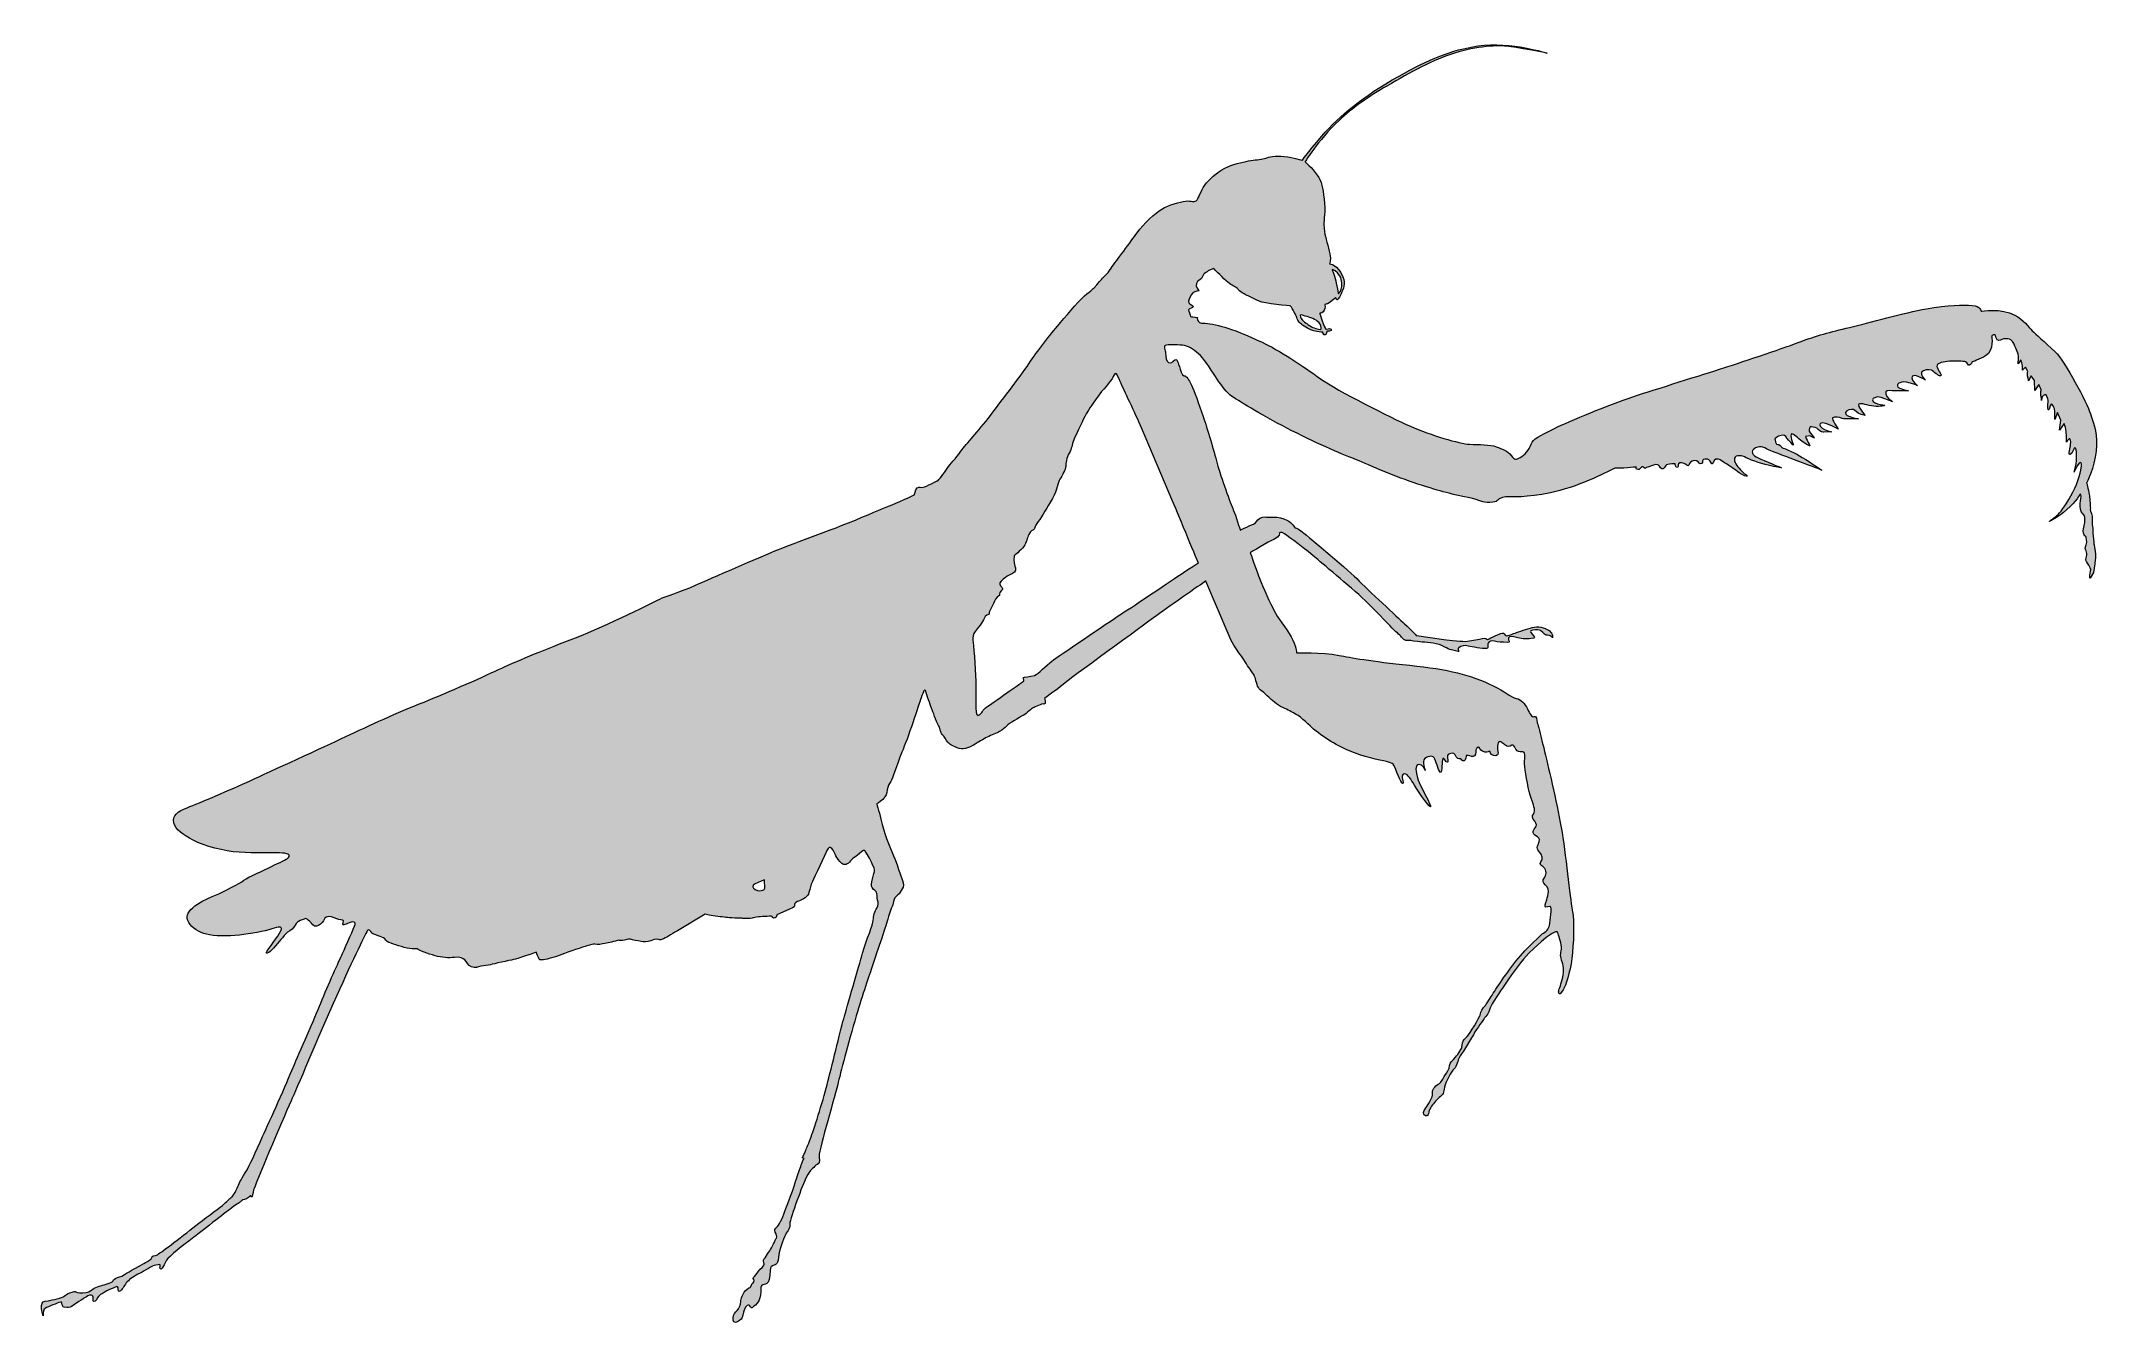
# Model space of a CAD drawing. Header units: inches. Extents: x 117.6 to 169.7, y -307 to -274.5.
import ezdxf

# ---------------------------------------------------------------- set-up
doc = ezdxf.new("R2010")
doc.units = ezdxf.units.IN
doc.header["$MEASUREMENT"] = 0
doc.layers.add('Layer 1', color=7, linetype='Continuous')

msp = doc.modelspace()

# ---------------------------------------------------------------- hatches: boundary and pattern name
at = {"layer": 'Layer 1', "true_color": 0xffffff}
h = msp.add_hatch(color=7, dxfattribs=at)
h.dxf.hatch_style = 2
edge = h.paths.add_edge_path()
edge.add_spline(control_points=[(117.699, -306.775), (117.699, -306.775), (117.694, -306.66), (117.727, -306.609), (117.759, -306.56), (118.006, -306.481), (118.098, -306.443), (118.191, -306.402), (118.163, -306.443), (118.185, -306.496), (118.209, -306.551), (118.176, -306.557), (118.297, -306.567), (118.419, -306.579), (118.5, -306.471), (118.605, -306.417), (118.708, -306.365), (118.714, -306.336), (118.761, -306.316), (118.807, -306.297), (118.862, -306.236), (118.914, -306.252), (118.963, -306.266), (118.965, -306.292), (118.968, -306.337), (118.969, -306.381), (118.958, -306.44), (119.016, -306.405), (119.074, -306.373), (119.061, -306.297), (119.154, -306.238), (119.246, -306.183), (119.298, -306.158), (119.365, -306.122), (119.43, -306.086), (119.527, -306.055), (119.565, -306.037), (119.602, -306.022), (119.6, -306.103), (119.6, -306.103), (119.6, -306.103), (119.602, -306.193), (119.662, -306.14), (119.723, -306.09), (119.761, -305.99), (119.83, -305.916), (119.897, -305.842), (120.011, -305.768), (120.154, -305.697), (120.295, -305.629), (120.451, -305.508), (120.555, -305.491), (120.656, -305.475), (120.678, -305.467), (120.661, -305.527), (120.642, -305.59), (120.681, -305.619), (120.714, -305.568), (120.747, -305.518), (120.776, -305.46), (120.826, -305.367), (120.876, -305.272), (121.28, -304.967), (121.472, -304.82), (121.665, -304.676), (122.328, -304.15), (122.479, -304.039), (122.632, -303.93), (122.667, -303.906), (122.717, -303.876), (122.769, -303.845), (122.728, -303.834), (122.797, -303.832), (122.87, -303.83), (122.947, -303.733), (122.947, -303.733), (122.947, -303.733), (122.988, -303.77), (122.988, -303.77), (122.988, -303.77), (123.01, -303.67), (123.03, -303.589), (123.049, -303.508), (123.75, -301.836), (123.979, -301.331), (124.104, -301.056), (124.648, -299.751), (125.134, -298.664), (125.54, -297.758), (125.911, -297.016), (125.911, -297.016), (125.911, -297.016), (125.958, -296.978), (125.996, -297.044), (126.033, -297.11), (126.033, -297.092), (126.121, -297.127), (126.209, -297.161), (126.268, -297.172), (126.318, -297.205), (126.368, -297.238), (126.38, -297.289), (126.456, -297.32), (126.533, -297.35), (126.606, -297.374), (126.701, -297.404), (126.795, -297.438), (126.894, -297.459), (126.982, -297.477), (127.071, -297.492), (127.133, -297.466), (127.169, -297.486), (127.206, -297.508), (127.449, -297.612), (127.622, -297.657), (127.795, -297.702), (127.964, -297.72), (128.118, -297.699), (128.273, -297.68), (128.318, -297.723), (128.373, -297.764), (128.426, -297.804), (128.453, -297.91), (128.548, -297.942), (128.643, -297.977), (128.704, -297.948), (128.784, -297.925), (128.865, -297.898), (128.964, -297.902), (129.029, -297.885), (129.093, -297.863), (129.509, -297.777), (129.608, -297.755), (129.708, -297.73), (130.191, -297.57), (130.191, -297.57), (130.191, -297.57), (130.208, -297.636), (130.238, -297.705), (130.268, -297.774), (130.263, -297.766), (130.369, -297.758), (130.474, -297.75), (130.657, -297.69), (130.829, -297.627), (131, -297.562), (131.379, -297.43), (131.469, -297.408), (131.56, -297.389), (131.648, -297.359), (131.648, -297.359), (131.648, -297.359), (131.785, -297.385), (131.865, -297.359), (131.943, -297.334), (131.999, -297.337), (132.048, -297.326), (132.098, -297.315), (132.186, -297.285), (132.241, -297.271), (132.301, -297.255), (132.283, -297.281), (132.369, -297.271), (132.457, -297.262), (132.45, -297.246), (132.518, -297.235), (132.585, -297.225), (132.649, -297.27), (132.764, -297.283), (132.879, -297.299), (132.912, -297.312), (133.02, -297.293), (133.131, -297.273), (133.126, -297.24), (133.233, -297.239), (133.34, -297.238), (133.302, -297.273), (133.379, -297.24), (133.456, -297.209), (133.593, -297.123), (133.758, -297.025), (133.758, -297.025), (134.466, -296.607), (134.466, -296.607), (134.466, -296.607), (134.62, -296.65), (134.78, -296.664), (134.941, -296.678), (135.046, -296.695), (135.148, -296.699), (135.249, -296.7), (135.307, -296.713), (135.359, -296.707), (135.412, -296.703), (135.399, -296.718), (135.463, -296.718), (135.526, -296.718), (135.579, -296.715), (135.648, -296.703), (135.714, -296.693), (135.915, -296.652), (135.982, -296.662), (136.049, -296.669), (136.137, -296.641), (136.156, -296.667), (136.177, -296.695), (136.187, -296.719), (136.233, -296.699), (136.279, -296.68), (136.273, -296.619), (136.273, -296.619), (136.273, -296.619), (136.6, -296.478), (136.6, -296.478), (136.731, -296.424), (136.725, -296.408), (136.724, -296.363), (136.723, -296.319), (136.777, -296.295), (136.853, -296.264), (136.93, -296.231), (137.066, -296.164), (137.09, -296.055), (137.117, -295.943), (137.13, -295.875), (137.178, -295.773), (137.225, -295.671), (137.504, -295.092), (137.544, -294.994), (137.583, -294.896), (137.613, -294.899), (137.667, -294.941), (137.72, -294.982), (137.751, -295.078), (137.772, -295.123), (137.79, -295.169), (137.849, -295.262), (137.918, -295.322), (137.99, -295.383), (138.071, -295.34), (138.144, -295.255), (138.216, -295.169), (138.258, -295.16), (138.317, -295.109), (138.377, -295.056), (138.482, -294.965), (138.503, -294.994), (138.524, -295.02), (138.615, -295.154), (138.671, -295.285), (138.727, -295.414), (138.768, -295.47), (138.747, -295.523), (138.724, -295.58), (138.71, -295.692), (138.685, -295.785), (138.661, -295.877), (138.668, -295.919), (138.719, -295.97), (138.767, -296.022), (138.765, -295.996), (138.796, -296.047), (138.826, -296.097), (138.807, -296.178), (138.828, -296.248), (138.849, -296.322), (138.854, -296.375), (138.805, -296.45), (138.756, -296.525), (138.722, -296.656), (138.719, -296.758), (138.715, -296.858), (138.546, -297.248), (138.447, -297.588), (138.349, -297.929), (138.06, -298.938), (137.969, -299.256), (137.879, -299.575), (137.662, -300.492), (137.549, -300.93), (137.435, -301.367), (137.203, -302.092), (137.13, -302.283), (137.058, -302.477), (137.025, -302.547), (136.992, -302.624), (136.992, -302.624), (136.947, -302.732), (136.947, -302.732), (136.947, -302.732), (136.89, -302.785), (136.946, -302.787), (137.001, -302.791), (136.939, -302.818), (136.916, -302.891), (136.894, -302.964), (136.84, -303.096), (136.803, -303.221), (136.767, -303.346), (136.582, -303.875), (136.507, -304.06), (136.434, -304.246), (136.365, -304.447), (136.293, -304.515), (136.223, -304.58), (136.211, -304.594), (136.237, -304.655), (136.264, -304.717), (136.286, -304.77), (136.265, -304.809), (136.243, -304.844), (136.155, -305.06), (136.096, -305.131), (136.035, -305.203), (136.031, -305.258), (135.978, -305.307), (135.928, -305.357), (135.923, -305.367), (135.95, -305.43), (135.976, -305.49), (135.919, -305.531), (135.857, -305.595), (135.794, -305.658), (135.764, -305.734), (135.708, -305.777), (135.653, -305.818), (135.693, -305.846), (135.701, -305.889), (135.709, -305.929), (135.653, -305.944), (135.636, -305.988), (135.636, -305.988), (135.61, -306.052), (135.61, -306.052), (135.61, -306.052), (135.54, -306.065), (135.476, -306.147), (135.412, -306.228), (135.366, -306.337), (135.366, -306.418), (135.365, -306.501), (135.31, -306.607), (135.27, -306.641), (135.229, -306.676), (135.18, -306.752), (135.168, -306.828), (135.157, -306.906), (135.196, -306.98), (135.281, -306.926), (135.368, -306.871), (135.39, -306.861), (135.412, -306.761), (135.433, -306.662), (135.48, -306.541), (135.524, -306.516), (135.566, -306.488), (135.581, -306.5), (135.611, -306.551), (135.642, -306.601), (135.653, -306.56), (135.694, -306.533), (135.738, -306.506), (135.815, -306.435), (135.85, -306.322), (135.882, -306.209), (135.862, -306.138), (135.873, -306.06), (135.885, -305.98), (135.953, -305.989), (135.99, -305.973), (136.028, -305.957), (136.082, -305.935), (136.102, -305.745), (136.121, -305.555), (136.107, -305.542), (136.165, -305.51), (136.223, -305.475), (136.299, -305.508), (136.319, -305.299), (136.34, -305.092), (136.434, -304.844), (136.493, -304.727), (136.552, -304.612), (136.624, -304.545), (136.602, -304.473), (136.581, -304.401), (136.894, -303.544), (136.995, -303.329), (137.093, -303.115), (137.136, -303.088), (137.183, -303.049), (137.23, -303.012), (137.255, -302.964), (137.294, -302.947), (137.332, -302.932), (137.377, -302.868), (137.346, -302.773), (137.313, -302.679), (137.697, -301.383), (137.817, -300.916), (137.885, -300.637), (138.081, -299.885), (138.289, -299.178), (138.443, -298.654), (138.619, -298.144), (138.699, -297.906), (138.888, -297.348), (139.07, -296.799), (139.105, -296.666), (139.138, -296.533), (139.215, -296.375), (139.233, -296.287), (139.249, -296.197), (139.261, -296.183), (139.33, -296.127), (139.396, -296.072), (139.417, -296.018), (139.451, -295.967), (139.483, -295.917), (139.497, -295.84), (139.456, -295.748), (139.417, -295.655), (139.316, -295.31), (139.23, -295.129), (139.143, -294.948), (138.956, -294.421), (138.926, -294.262), (138.894, -294.103), (138.804, -293.809), (138.804, -293.809), (138.804, -293.809), (138.87, -293.787), (138.957, -293.697), (139.045, -293.605), (139.059, -293.554), (139.072, -293.457), (139.085, -293.361), (139.117, -293.311), (139.163, -293.247), (139.207, -293.183), (139.301, -292.844), (139.444, -292.502), (139.589, -292.162), (139.869, -291.308), (139.929, -291.129), (139.99, -290.95), (140.023, -290.881), (140.048, -290.96), (140.073, -291.041), (140.156, -291.304), (140.193, -291.387), (140.228, -291.474), (140.305, -291.711), (140.371, -291.828), (140.439, -291.945), (140.409, -292.002), (140.465, -292.051), (140.522, -292.1), (140.566, -292.199), (140.602, -292.245), (140.64, -292.294), (140.704, -292.329), (140.838, -292.392), (140.973, -292.454), (141.131, -292.396), (141.253, -292.324), (141.374, -292.252), (141.503, -292.172), (141.601, -292.122), (141.699, -292.069), (141.849, -292.018), (141.918, -291.977), (141.989, -291.938), (142.054, -291.887), (142.097, -291.836), (142.14, -291.785), (142.428, -291.619), (142.517, -291.57), (142.605, -291.523), (142.729, -291.384), (142.768, -291.376), (142.81, -291.37), (142.982, -291.265), (143.044, -291.282), (143.104, -291.3), (143.057, -291.136), (143.057, -291.136), (143.057, -291.136), (143.373, -290.915), (143.525, -290.784), (143.677, -290.656), (145.54, -289.302), (145.895, -289.042), (146.25, -288.783), (147.137, -288.168), (147.137, -288.168), (147.137, -288.168), (147.727, -289.555), (147.727, -289.555), (147.867, -289.885), (148.105, -290.143), (148.17, -290.267), (148.233, -290.391), (148.352, -290.492), (148.393, -290.639), (148.432, -290.783), (148.456, -290.892), (148.546, -290.951), (148.637, -291.012), (148.669, -291.061), (148.734, -291.11), (148.797, -291.159), (148.94, -291.316), (149.085, -291.374), (149.228, -291.434), (149.301, -291.477), (149.427, -291.544), (149.551, -291.609), (149.774, -291.842), (149.868, -291.92), (150.182, -292.176), (150.553, -292.389), (150.904, -292.522), (151.252, -292.655), (151.672, -292.726), (151.76, -292.754), (151.848, -292.781), (151.871, -292.783), (151.907, -292.844), (151.943, -292.902), (152.071, -293.305), (152.121, -293.295), (152.17, -293.284), (152.059, -293.103), (152.138, -293.059), (152.218, -293.015), (152.313, -293.158), (152.384, -293.279), (152.457, -293.402), (152.767, -293.876), (152.824, -293.885), (152.883, -293.893), (152.533, -293.324), (152.487, -293.117), (152.443, -292.908), (152.444, -292.832), (152.533, -292.815), (152.625, -292.799), (152.695, -292.965), (152.695, -292.965), (152.695, -292.965), (152.588, -292.738), (152.686, -292.664), (152.785, -292.589), (152.901, -292.583), (152.939, -292.675), (152.98, -292.768), (153.047, -293.031), (153.085, -293.015), (153.121, -293), (153.112, -292.722), (153.142, -292.666), (153.172, -292.609), (153.21, -292.777), (153.256, -292.758), (153.302, -292.738), (153.2, -292.575), (153.305, -292.543), (153.411, -292.508), (153.435, -292.541), (153.479, -292.619), (153.524, -292.699), (153.598, -292.668), (153.598, -292.668), (153.598, -292.668), (153.628, -292.74), (153.675, -292.722), (153.721, -292.703), (153.727, -292.59), (153.727, -292.59), (153.727, -292.59), (153.819, -292.574), (153.865, -292.608), (153.911, -292.643), (153.987, -292.566), (153.97, -292.499), (153.953, -292.432), (154.037, -292.352), (154.061, -292.384), (154.088, -292.416), (154.063, -292.438), (154.146, -292.478), (154.228, -292.52), (154.283, -292.495), (154.32, -292.479), (154.356, -292.465), (154.326, -292.574), (154.419, -292.589), (154.513, -292.603), (154.565, -292.57), (154.534, -292.475), (154.504, -292.379), (154.533, -292.194), (154.607, -292.239), (154.681, -292.283), (154.615, -292.257), (154.705, -292.316), (154.795, -292.376), (154.818, -292.355), (154.882, -292.328), (154.948, -292.301), (154.935, -292.35), (154.989, -292.424), (155.042, -292.498), (155.062, -292.49), (155.16, -292.492), (155.258, -292.494), (155.191, -292.673), (155.211, -292.871), (155.231, -293.07), (155.315, -293.498), (155.376, -293.67), (155.436, -293.838), (155.479, -293.961), (155.453, -294.026), (155.427, -294.092), (155.376, -294.123), (155.429, -294.199), (155.481, -294.274), (155.526, -294.33), (155.503, -294.373), (155.477, -294.418), (155.367, -294.54), (155.471, -294.604), (155.573, -294.67), (155.599, -294.68), (155.58, -294.762), (155.562, -294.846), (155.487, -294.923), (155.566, -295.01), (155.646, -295.094), (155.68, -295.177), (155.641, -295.237), (155.602, -295.296), (155.58, -295.348), (155.667, -295.399), (155.752, -295.449), (155.786, -295.576), (155.717, -295.671), (155.65, -295.764), (155.668, -295.81), (155.731, -295.859), (155.796, -295.908), (155.829, -296.014), (155.808, -296.088), (155.786, -296.162), (155.786, -296.216), (155.749, -296.307), (155.713, -296.399), (155.71, -296.443), (155.796, -296.418), (155.883, -296.391), (155.88, -296.435), (155.878, -296.535), (155.876, -296.634), (155.852, -296.73), (155.846, -296.84), (155.838, -296.953), (155.782, -297.021), (155.688, -297.082), (155.641, -297.112), (155.289, -297.432), (154.99, -297.797), (154.699, -298.156), (154.451, -298.553), (154.338, -298.728), (154.234, -298.893), (154.249, -298.873), (154.172, -298.972), (154.095, -299.07), (154.092, -299.113), (154.081, -299.162), (154.067, -299.211), (153.817, -299.643), (153.756, -299.702), (153.695, -299.76), (153.645, -299.801), (153.64, -299.859), (153.64, -299.859), (153.623, -299.975), (153.623, -299.975), (153.623, -299.975), (153.537, -300.152), (153.459, -300.228), (153.384, -300.304), (153.321, -300.362), (153.311, -300.441), (153.303, -300.523), (153.235, -300.618), (153.191, -300.69), (153.144, -300.763), (153.102, -300.867), (153.024, -300.912), (152.945, -300.955), (152.857, -301.058), (152.875, -301.148), (152.892, -301.238), (152.768, -301.432), (152.705, -301.512), (152.642, -301.595), (152.615, -301.681), (152.702, -301.71), (152.79, -301.738), (152.762, -301.598), (152.831, -301.502), (152.899, -301.41), (152.943, -301.338), (153.047, -301.25), (153.152, -301.162), (153.152, -301.139), (153.184, -300.984), (153.217, -300.83), (153.351, -300.588), (153.424, -300.525), (153.494, -300.463), (153.519, -300.289), (153.558, -300.23), (153.598, -300.17), (153.805, -299.842), (153.911, -299.658), (154.017, -299.471), (154.158, -299.294), (154.196, -299.232), (154.234, -299.173), (154.272, -299.157), (154.304, -299.079), (154.336, -299), (154.338, -298.956), (154.378, -298.896), (154.416, -298.834), (154.968, -297.94), (155.32, -297.595), (155.674, -297.25), (155.772, -297.177), (155.91, -297.095), (156.049, -297.014), (156.041, -297.049), (156.068, -297.137), (156.096, -297.224), (156.171, -297.43), (156.138, -297.531), (156.105, -297.631), (156.123, -297.723), (156.173, -297.863), (156.221, -298.004), (156.191, -298.168), (156.147, -298.316), (156.102, -298.467), (156.06, -298.549), (156.072, -298.598), (156.083, -298.648), (156.129, -298.629), (156.189, -298.517), (156.249, -298.404), (156.357, -298.1), (156.404, -297.723), (156.448, -297.343), (156.477, -296.823), (156.417, -296.501), (156.355, -296.18), (156.251, -295.065), (156.135, -294.409), (156.019, -293.754), (155.795, -292.818), (155.693, -292.396), (155.589, -291.975), (155.557, -291.847), (155.529, -291.76), (155.506, -291.674), (155.516, -291.572), (155.452, -291.598), (155.387, -291.627), (155.343, -291.525), (155.28, -291.4), (155.215, -291.275), (155.125, -291.162), (154.997, -291.143), (154.869, -291.119), (154.697, -290.958), (154.416, -290.823), (153.832, -290.541), (153.287, -290.404), (152.3, -290.302), (151.314, -290.199), (150.791, -290.106), (150.514, -290.051), (150.065, -289.961), (149.438, -289.988), (149.438, -289.988), (149.438, -289.988), (149.422, -289.799), (149.297, -289.582), (149.173, -289.363), (148.94, -289.07), (148.865, -288.92), (148.79, -288.768), (148.573, -288.307), (148.504, -288.119), (148.434, -287.93), (148.263, -287.451), (148.263, -287.451), (148.263, -287.451), (148.736, -287.163), (148.857, -287.113), (149.032, -287.039), (148.997, -286.957), (148.997, -286.957), (148.997, -286.957), (149.026, -286.898), (149.133, -286.975), (149.24, -287.047), (149.666, -287.364), (149.973, -287.626), (150.278, -287.887), (150.982, -288.467), (151.317, -288.8), (151.654, -289.135), (151.849, -289.364), (151.951, -289.451), (152.053, -289.541), (152.102, -289.603), (152.155, -289.648), (152.204, -289.691), (152.304, -289.672), (152.304, -289.672), (152.304, -289.672), (152.447, -289.699), (152.615, -289.713), (152.783, -289.728), (153.014, -289.738), (153.174, -289.833), (153.334, -289.928), (153.388, -289.903), (153.493, -289.947), (153.598, -289.99), (153.484, -289.876), (153.549, -289.848), (153.612, -289.82), (153.689, -289.789), (153.747, -289.807), (153.81, -289.823), (154.057, -289.871), (154.2, -289.876), (154.343, -289.88), (154.244, -289.803), (154.283, -289.742), (154.323, -289.682), (154.363, -289.676), (154.448, -289.693), (154.532, -289.711), (154.643, -289.72), (154.764, -289.723), (154.883, -289.726), (154.784, -289.67), (154.802, -289.608), (154.818, -289.547), (154.915, -289.572), (155.003, -289.6), (155.092, -289.627), (155.236, -289.64), (155.373, -289.626), (155.508, -289.613), (155.452, -289.582), (155.401, -289.516), (155.352, -289.451), (155.322, -289.432), (155.413, -289.416), (155.503, -289.397), (155.596, -289.391), (155.674, -289.467), (155.748, -289.543), (155.726, -289.543), (155.79, -289.537), (155.852, -289.531), (155.915, -289.602), (155.915, -289.602), (155.915, -289.602), (155.948, -289.502), (155.828, -289.422), (155.707, -289.344), (155.54, -289.307), (155.402, -289.343), (155.268, -289.379), (155.062, -289.455), (154.966, -289.484), (154.87, -289.514), (154.749, -289.588), (154.716, -289.535), (154.683, -289.484), (154.671, -289.479), (154.602, -289.498), (154.536, -289.516), (154.267, -289.65), (154.267, -289.65), (154.267, -289.65), (154.207, -289.59), (154.135, -289.62), (154.061, -289.651), (153.885, -289.672), (153.764, -289.69), (153.643, -289.71), (153.333, -289.668), (153.16, -289.645), (153.16, -289.645), (152.469, -289.549), (152.469, -289.549), (152.469, -289.549), (152.348, -289.416), (152.17, -289.252), (151.992, -289.088), (151.257, -288.403), (150.957, -288.107), (150.658, -287.811), (149.639, -286.965), (149.545, -286.897), (149.45, -286.828), (149.394, -286.82), (149.394, -286.82), (149.394, -286.82), (149.333, -286.703), (149.191, -286.624), (148.992, -286.512), (148.694, -286.553), (148.694, -286.553), (148.694, -286.553), (148.602, -286.517), (148.509, -286.578), (148.416, -286.638), (148.416, -286.691), (148.371, -286.711), (148.326, -286.729), (148.009, -286.876), (148.009, -286.876), (148.009, -286.876), (147.893, -286.502), (147.833, -286.363), (147.775, -286.227), (147.515, -285.532), (147.424, -285.192), (147.333, -284.852), (147.18, -284.31), (147.068, -284), (146.959, -283.69), (146.845, -283.346), (146.774, -283.204), (146.703, -283.061), (146.654, -282.974), (146.588, -282.969), (146.521, -282.965), (146.5, -282.81), (146.469, -282.738), (146.437, -282.664), (146.42, -282.52), (146.354, -282.568), (146.29, -282.618), (146.263, -282.662), (146.197, -282.635), (146.132, -282.609), (146.122, -282.484), (146.119, -282.398), (146.115, -282.314), (146.041, -282.215), (146.141, -282.193), (146.241, -282.175), (146.471, -282.185), (146.601, -282.205), (146.728, -282.227), (146.873, -282.339), (147, -282.458), (147.127, -282.578), (147.315, -282.891), (147.428, -283.058), (147.543, -283.226), (147.658, -283.394), (147.81, -283.501), (147.888, -283.555), (148.529, -283.951), (149.192, -284.297), (149.87, -284.648), (150.572, -284.951), (150.896, -285.076), (151.178, -285.186), (151.853, -285.494), (152.389, -285.672), (153.056, -285.891), (153.282, -285.953), (153.779, -286.053), (154.125, -286.121), (154.106, -286.185), (154.331, -286.176), (154.555, -286.168), (154.491, -286.119), (154.609, -286.068), (154.727, -286.018), (154.825, -286.042), (154.911, -286.039), (154.951, -286.037), (155.444, -286.049), (156.105, -285.872), (156.786, -285.69), (157.494, -285.31), (157.494, -285.31), (157.494, -285.31), (157.713, -285.316), (157.816, -285.303), (157.919, -285.293), (158.034, -285.277), (158.034, -285.277), (158.034, -285.277), (158.016, -285.34), (158.073, -285.346), (158.132, -285.355), (158.157, -285.289), (158.157, -285.289), (158.157, -285.289), (158.196, -285.25), (158.238, -285.299), (158.278, -285.346), (158.257, -285.291), (158.328, -285.283), (158.399, -285.273), (158.443, -285.223), (158.528, -285.219), (158.613, -285.216), (158.602, -285.242), (158.649, -285.299), (158.694, -285.354), (158.745, -285.322), (158.766, -285.27), (158.788, -285.218), (158.799, -285.223), (158.881, -285.209), (158.963, -285.196), (159.017, -285.196), (159.017, -285.196), (159.017, -285.196), (159.036, -285.317), (159.077, -285.289), (159.119, -285.26), (159.07, -285.195), (159.138, -285.177), (159.206, -285.16), (159.249, -285.183), (159.313, -285.232), (159.377, -285.281), (159.365, -285.2), (159.412, -285.158), (159.461, -285.115), (159.55, -285.098), (159.603, -285.151), (159.66, -285.205), (159.623, -285.199), (159.685, -285.194), (159.749, -285.188), (159.657, -285.096), (159.77, -285.081), (159.881, -285.068), (159.892, -285.116), (159.929, -285.178), (159.965, -285.236), (159.946, -285.192), (160.019, -285.106), (160.09, -285.022), (160.222, -285.15), (160.304, -285.191), (160.385, -285.233), (160.744, -285.515), (160.82, -285.515), (160.896, -285.515), (160.808, -285.488), (160.711, -285.387), (160.615, -285.287), (160.53, -285.192), (160.52, -285.088), (160.509, -284.986), (160.674, -284.969), (160.774, -285.025), (160.874, -285.079), (161.181, -285.188), (161.374, -285.235), (161.567, -285.283), (161.714, -285.299), (161.714, -285.299), (161.714, -285.299), (161.269, -285.119), (161.122, -285.051), (160.973, -284.983), (160.903, -284.872), (161.057, -284.796), (161.208, -284.721), (161.275, -284.801), (161.446, -284.87), (161.615, -284.94), (162.738, -285.361), (162.738, -285.361), (162.738, -285.361), (162.33, -285.091), (162.17, -284.995), (162.011, -284.9), (161.71, -284.779), (161.71, -284.779), (161.71, -284.779), (161.659, -284.682), (161.617, -284.711), (161.574, -284.738), (161.544, -284.566), (161.544, -284.566), (161.544, -284.566), (161.612, -284.496), (161.701, -284.478), (161.792, -284.463), (161.805, -284.49), (161.849, -284.547), (161.895, -284.603), (162.012, -284.726), (162.012, -284.726), (162.012, -284.726), (161.914, -284.443), (161.968, -284.441), (162.021, -284.441), (162.135, -284.557), (162.228, -284.624), (162.323, -284.692), (162.456, -284.777), (162.428, -284.734), (162.409, -284.707), (162.365, -284.611), (162.341, -284.555), (162.341, -284.555), (162.322, -284.509), (162.322, -284.509), (162.322, -284.509), (162.434, -284.494), (162.434, -284.494), (162.434, -284.494), (162.546, -284.553), (162.546, -284.553), (162.546, -284.553), (162.43, -284.408), (162.414, -284.371), (162.398, -284.335), (162.423, -284.236), (162.475, -284.259), (162.527, -284.281), (162.609, -284.268), (162.645, -284.328), (162.681, -284.389), (162.785, -284.399), (162.785, -284.399), (162.785, -284.399), (162.985, -284.389), (162.985, -284.389), (162.985, -284.389), (162.795, -284.35), (162.742, -284.298), (162.686, -284.245), (162.642, -284.166), (162.749, -284.164), (162.857, -284.162), (163.151, -284.318), (163.151, -284.318), (163.151, -284.318), (162.968, -284.069), (163.008, -284.032), (163.045, -283.995), (163.187, -284.022), (163.253, -284.049), (163.319, -284.074), (163.659, -284.059), (163.659, -284.059), (163.659, -284.059), (163.433, -284.014), (163.373, -283.975), (163.313, -283.935), (163.318, -283.869), (163.422, -283.836), (163.527, -283.803), (163.56, -283.83), (163.602, -283.878), (163.644, -283.926), (163.828, -283.978), (163.828, -283.978), (163.828, -283.978), (163.621, -283.719), (163.672, -283.686), (163.724, -283.652), (163.894, -283.721), (164.053, -283.741), (164.214, -283.76), (164.369, -283.715), (164.324, -283.713), (164.28, -283.711), (164.163, -283.695), (164.081, -283.652), (163.998, -283.611), (163.994, -283.55), (164.09, -283.52), (164.185, -283.488), (164.185, -283.512), (164.308, -283.546), (164.429, -283.582), (164.556, -283.648), (164.522, -283.617), (164.487, -283.589), (164.375, -283.527), (164.354, -283.429), (164.333, -283.329), (164.404, -283.342), (164.517, -283.35), (164.627, -283.356), (164.927, -283.35), (164.927, -283.35), (164.927, -283.35), (164.685, -283.289), (164.659, -283.256), (164.635, -283.223), (164.627, -283.15), (164.757, -283.128), (164.889, -283.103), (165.154, -283.219), (165.154, -283.219), (165.154, -283.219), (165.007, -283.09), (165.014, -283.019), (165.028, -282.872), (165.356, -283.08), (165.356, -283.08), (165.356, -283.08), (165.221, -282.943), (165.261, -282.881), (165.298, -282.821), (165.439, -282.795), (165.508, -282.83), (165.579, -282.867), (165.683, -282.983), (165.741, -282.969), (165.8, -282.957), (165.624, -282.772), (165.651, -282.704), (165.676, -282.641), (165.808, -282.617), (165.965, -282.603), (166.122, -282.592), (166.31, -282.598), (166.371, -282.616), (166.432, -282.634), (166.426, -282.723), (166.472, -282.702), (166.518, -282.684), (166.536, -282.623), (166.536, -282.623), (166.536, -282.623), (166.732, -282.549), (166.881, -282.465), (167.107, -282.336), (167.033, -281.955), (167.033, -281.955), (167.033, -281.955), (167.118, -281.898), (167.128, -281.949), (167.136, -281.998), (167.157, -282.066), (167.213, -282.074), (167.271, -282.081), (167.31, -282.021), (167.391, -282.031), (167.471, -282.041), (167.51, -282.034), (167.56, -282.1), (167.611, -282.166), (167.686, -282.373), (167.706, -282.418), (167.726, -282.463), (167.703, -282.668), (167.703, -282.668), (167.703, -282.668), (167.769, -282.565), (167.769, -282.565), (167.769, -282.565), (167.796, -282.629), (167.805, -282.679), (167.816, -282.728), (167.814, -282.826), (167.814, -282.826), (167.814, -282.826), (167.891, -282.752), (167.891, -282.752), (167.891, -282.752), (167.947, -282.857), (167.947, -282.857), (167.947, -282.857), (167.935, -282.961), (167.955, -283.029), (167.972, -283.096), (167.964, -283.101), (167.964, -283.101), (167.964, -283.101), (168.037, -282.971), (168.037, -282.971), (168.037, -282.971), (168.121, -283.088), (168.121, -283.088), (168.121, -283.088), (168.131, -283.344), (168.131, -283.344), (168.131, -283.344), (168.23, -283.193), (168.23, -283.193), (168.23, -283.193), (168.286, -283.329), (168.286, -283.329), (168.286, -283.329), (168.27, -283.398), (168.278, -283.46), (168.286, -283.52), (168.3, -283.596), (168.3, -283.596), (168.3, -283.596), (168.29, -283.509), (168.344, -283.466), (168.4, -283.427), (168.412, -283.455), (168.412, -283.455), (168.412, -283.455), (168.47, -283.55), (168.467, -283.587), (168.465, -283.623), (168.441, -283.78), (168.463, -283.833), (168.487, -283.886), (168.501, -283.709), (168.54, -283.692), (168.578, -283.676), (168.613, -283.777), (168.626, -283.81), (168.64, -283.84), (168.631, -284.078), (168.631, -284.078), (168.631, -284.078), (168.698, -283.897), (168.698, -283.897), (168.698, -283.897), (168.783, -284.096), (168.783, -284.096), (168.783, -284.096), (168.753, -284.344), (168.753, -284.344), (168.753, -284.344), (168.872, -284.176), (168.872, -284.176), (168.872, -284.176), (168.903, -284.272), (168.915, -284.32), (168.927, -284.369), (168.928, -284.65), (168.928, -284.65), (168.928, -284.65), (168.956, -284.592), (168.993, -284.568), (169.029, -284.543), (169.048, -284.635), (169.033, -284.706), (169.018, -284.775), (168.97, -284.985), (169.024, -284.963), (169.079, -284.94), (169.105, -284.81), (169.135, -284.797), (169.165, -284.785), (169.182, -284.885), (169.185, -284.957), (169.189, -285.027), (169.179, -285.196), (169.158, -285.277), (169.158, -285.277), (169.123, -285.408), (169.123, -285.408), (169.123, -285.408), (169.196, -285.234), (169.246, -285.185), (169.297, -285.135), (169.322, -285.179), (169.311, -285.256), (169.301, -285.334), (169.229, -285.667), (169.091, -285.916), (168.952, -286.166), (168.809, -286.402), (168.72, -286.481), (168.63, -286.559), (168.495, -286.657), (168.495, -286.657), (168.495, -286.657), (168.714, -286.565), (168.939, -286.36), (169.165, -286.156), (169.284, -285.957), (169.284, -285.957), (169.284, -285.957), (169.304, -286.002), (169.294, -286.074), (169.284, -286.147), (169.26, -286.252), (169.287, -286.348), (169.314, -286.446), (169.309, -286.435), (169.357, -286.482), (169.404, -286.531), (169.396, -286.574), (169.39, -286.686), (169.383, -286.797), (169.331, -286.9), (169.356, -286.959), (169.379, -287.016), (169.418, -287.04), (169.418, -287.04), (169.418, -287.04), (169.46, -287.172), (169.428, -287.252), (169.394, -287.335), (169.404, -287.357), (169.423, -287.404), (169.443, -287.451), (169.453, -287.473), (169.429, -287.578), (169.406, -287.684), (169.441, -287.668), (169.496, -287.768), (169.552, -287.867), (169.549, -287.895), (169.528, -287.971), (169.507, -288.048), (169.526, -288.094), (169.526, -288.094), (169.526, -288.094), (169.614, -287.949), (169.614, -287.949), (169.614, -287.949), (169.644, -287.732), (169.644, -287.732), (169.644, -287.732), (169.669, -287.6), (169.664, -287.492), (169.661, -287.385), (169.619, -287.227), (169.619, -287.227), (169.619, -287.227), (169.619, -287.133), (169.604, -287.03), (169.587, -286.928), (169.595, -286.816), (169.595, -286.816), (169.595, -286.816), (169.563, -286.68), (169.58, -286.592), (169.597, -286.502), (169.529, -286.409), (169.532, -286.353), (169.538, -286.297), (169.516, -286.088), (169.508, -286.01), (169.503, -285.932), (169.439, -285.688), (169.439, -285.688), (169.439, -285.688), (169.638, -285.29), (169.68, -284.879), (169.723, -284.467), (169.632, -284.221), (169.538, -283.934), (169.444, -283.648), (168.897, -282.617), (168.64, -282.361), (168.381, -282.104), (168.14, -281.92), (168.061, -281.831), (167.982, -281.743), (167.823, -281.542), (167.622, -281.435), (167.269, -281.243), (166.766, -281.335), (166.766, -281.335), (166.766, -281.335), (166.764, -281.201), (166.539, -281.186), (166.316, -281.174), (165.936, -281.172), (165.382, -281.272), (164.827, -281.371), (163.92, -281.633), (163.438, -281.744), (162.956, -281.853), (162.557, -281.969), (162.208, -282.103), (161.857, -282.236), (160.789, -282.596), (160.251, -282.77), (159.714, -282.943), (158.55, -283.302), (157.946, -283.504), (157.339, -283.707), (156.357, -284.111), (155.964, -284.305), (155.572, -284.499), (155.423, -284.562), (155.374, -284.705), (155.326, -284.848), (155.206, -284.98), (155.097, -285.039), (154.985, -285.1), (154.962, -285.111), (154.87, -284.987), (154.776, -284.862), (154.639, -284.827), (154.491, -284.766), (154.344, -284.708), (154.047, -284.711), (153.812, -284.703), (153.578, -284.693), (152.819, -284.471), (152.318, -284.249), (151.816, -284.027), (150.47, -283.35), (150.043, -283.043), (149.614, -282.736), (148.968, -282.305), (148.565, -282.122), (148.164, -281.94), (147.814, -281.789), (147.616, -281.738), (147.416, -281.688), (147.176, -281.627), (147.084, -281.638), (146.995, -281.648), (146.952, -281.612), (146.927, -281.555), (146.903, -281.497), (146.969, -281.496), (146.87, -281.483), (146.77, -281.472), (146.757, -281.505), (146.738, -281.432), (146.721, -281.357), (146.669, -281.298), (146.727, -281.273), (146.783, -281.25), (146.845, -281.234), (146.805, -281.199), (146.761, -281.164), (146.695, -281.137), (146.699, -281.082), (146.703, -281.025), (146.766, -280.917), (146.812, -280.869), (146.861, -280.822), (146.967, -280.818), (146.967, -280.818), (146.967, -280.818), (146.862, -280.699), (146.901, -280.629), (146.938, -280.557), (146.989, -280.551), (147.025, -280.508), (147.062, -280.465), (147.066, -280.409), (147.106, -280.379), (147.146, -280.348), (147.189, -280.317), (147.234, -280.297), (147.234, -280.297), (147.338, -280.252), (147.338, -280.252), (147.338, -280.252), (147.438, -280.36), (147.596, -280.511), (147.756, -280.66), (147.804, -280.68), (147.891, -280.725), (147.977, -280.77), (147.932, -280.789), (148.062, -280.869), (148.191, -280.95), (148.309, -280.992), (148.492, -281.082), (148.593, -281.133), (149.289, -281.205), (149.289, -281.205), (149.289, -281.205), (149.406, -281.385), (149.439, -281.494), (149.47, -281.603), (149.519, -281.631), (149.627, -281.712), (149.847, -281.877), (150.099, -281.865), (150.099, -281.865), (150.099, -281.865), (150.125, -281.949), (150.163, -281.933), (150.203, -281.917), (150.198, -281.845), (150.198, -281.845), (150.198, -281.845), (150.359, -281.842), (150.31, -281.789), (150.26, -281.738), (150.2, -281.809), (150.172, -281.783), (150.144, -281.759), (150.021, -281.386), (150.021, -281.386), (150.021, -281.386), (150.059, -281.389), (150.106, -281.35), (150.153, -281.312), (150.163, -281.209), (150.15, -281.178), (150.138, -281.147), (150.196, -281.169), (150.263, -281.121), (150.352, -281.055), (150.423, -280.988), (150.423, -280.988), (150.423, -280.988), (150.457, -281.047), (150.457, -281.047), (150.457, -281.047), (150.506, -281.035), (150.563, -280.895), (150.621, -280.752), (150.685, -280.662), (150.604, -280.46), (150.483, -280.149), (150.268, -280.131), (150.268, -280.131), (150.268, -280.131), (150.314, -280.048), (150.278, -279.883), (150.243, -279.717), (150.159, -279.408), (150.159, -279.408), (150.159, -279.408), (150.131, -279.258), (150.127, -279.143), (150.122, -279.025), (150.173, -278.807), (150.134, -278.496), (150.093, -278.188), (150.077, -278.066), (149.955, -277.885), (149.832, -277.701), (149.652, -277.551), (149.652, -277.551), (149.652, -277.551), (149.949, -277.035), (150.51, -276.502), (150.835, -276.191), (151.286, -275.884), (151.722, -275.631), (152.329, -275.276), (152.88, -274.973), (153.438, -274.797), (153.996, -274.62), (154.552, -274.594), (154.808, -274.631), (155.317, -274.702), (155.784, -274.803), (155.784, -274.803), (155.784, -274.803), (154.882, -274.494), (154.023, -274.617), (153.365, -274.713), (152.775, -274.955), (152.029, -275.379), (151.094, -275.91), (150.538, -276.364), (150.071, -276.901), (149.675, -277.361), (149.581, -277.516), (149.581, -277.516), (149.581, -277.516), (149.36, -277.439), (149.123, -277.413), (148.885, -277.387), (148.73, -277.426), (148.653, -277.459), (148.577, -277.491), (148.423, -277.494), (148.28, -277.518), (148.137, -277.541), (147.893, -277.592), (147.696, -277.674), (147.497, -277.759), (147.277, -277.942), (147.156, -278.085), (147.034, -278.227), (146.964, -278.449), (146.92, -278.512), (146.862, -278.59), (146.767, -278.531), (146.626, -278.545), (146.488, -278.56), (146.199, -278.645), (146.025, -278.747), (145.851, -278.848), (145.56, -279.123), (145.402, -279.346), (145.243, -279.566), (144.864, -280.064), (144.742, -280.241), (144.619, -280.42), (144.568, -280.45), (144.493, -280.528), (144.417, -280.605), (144.389, -280.662), (144.355, -280.694), (144.324, -280.727), (144.28, -280.773), (144.129, -280.891), (143.98, -281.008), (143.668, -281.377), (143.461, -281.617), (143.257, -281.857), (142.918, -282.275), (142.703, -282.6), (142.489, -282.927), (142.01, -283.546), (141.685, -283.973), (141.361, -284.401), (141.08, -284.675), (140.938, -284.879), (140.799, -285.084), (140.671, -285.184), (140.592, -285.316), (140.513, -285.449), (140.353, -285.627), (140.353, -285.627), (140.353, -285.627), (140.039, -285.779), (139.98, -285.793), (139.923, -285.809), (139.892, -285.758), (139.833, -285.81), (139.774, -285.863), (139.762, -285.984), (139.762, -285.984), (139.762, -285.984), (139.27, -286.213), (139.129, -286.264), (138.989, -286.315), (138.561, -286.504), (138.092, -286.693), (137.622, -286.885), (136.568, -287.26), (136.223, -287.406), (135.878, -287.553), (134.593, -288.105), (134.215, -288.275), (133.835, -288.447), (133.433, -288.56), (133.312, -288.623), (133.061, -288.758), (131.757, -289.392), (131.04, -289.66), (130.321, -289.93), (129.646, -290.217), (129.23, -290.41), (128.816, -290.605), (127.742, -291.078), (127.245, -291.272), (126.747, -291.464), (125.923, -291.842), (125.366, -292.106), (124.807, -292.369), (123.43, -292.999), (122.944, -293.224), (122.46, -293.448), (121.634, -293.799), (121.361, -293.903), (121.089, -294.01), (120.968, -294.107), (121.009, -294.289), (121.051, -294.473), (121.254, -294.602), (121.495, -294.727), (121.807, -294.893), (122.274, -295.011), (122.664, -295.035), (123.055, -295.06), (123.477, -295.053), (123.685, -295.055), (123.894, -295.056), (123.965, -295.099), (123.912, -295.166), (123.86, -295.234), (123.695, -295.287), (123.485, -295.394), (123.278, -295.498), (122.895, -295.661), (122.785, -295.745), (122.676, -295.828), (122.267, -296.037), (122.061, -296.123), (121.851, -296.213), (121.621, -296.321), (121.489, -296.44), (121.357, -296.559), (121.302, -296.682), (121.386, -296.818), (121.469, -296.955), (121.657, -297.074), (121.837, -297.115), (122.018, -297.156), (122.379, -297.176), (122.668, -297.134), (122.959, -297.093), (123.308, -297.045), (123.488, -296.977), (123.668, -296.908), (123.752, -296.917), (123.736, -296.988), (123.723, -297.058), (123.457, -297.416), (123.388, -297.508), (123.319, -297.6), (123.352, -297.615), (123.416, -297.577), (123.482, -297.539), (123.678, -297.293), (123.757, -297.205), (123.838, -297.117), (123.845, -297.068), (123.944, -297.027), (124.045, -296.984), (124.068, -296.893), (124.109, -296.839), (124.15, -296.785), (124.159, -296.79), (124.283, -296.738), (124.405, -296.686), (124.388, -296.749), (124.447, -296.785), (124.509, -296.824), (124.54, -296.936), (124.618, -296.912), (124.7, -296.889), (124.754, -296.828), (124.795, -296.773), (124.835, -296.721), (124.815, -296.676), (124.921, -296.667), (125.026, -296.658), (125.119, -296.728), (125.19, -296.743), (125.259, -296.758), (125.33, -296.738), (125.295, -296.824), (125.26, -296.912), (125.326, -296.875), (125.451, -296.823), (125.572, -296.772), (125.615, -296.807), (125.597, -296.869), (125.578, -296.932), (125.376, -297.397), (125.281, -297.6), (125.187, -297.804), (124.921, -298.369), (124.73, -298.857), (124.586, -299.226), (124.182, -300.103), (124.029, -300.486), (123.873, -300.869), (123.444, -301.838), (123.258, -302.233), (123.075, -302.63), (122.938, -302.967), (122.818, -303.154), (122.699, -303.34), (122.649, -303.442), (122.611, -303.541), (122.572, -303.639), (122.509, -303.746), (122.466, -303.774), (122.422, -303.801), (122.359, -303.882), (122.238, -303.98), (122.117, -304.078), (121.757, -304.338), (121.567, -304.49), (121.378, -304.643), (121.124, -304.832), (120.941, -304.975), (120.755, -305.116), (120.611, -305.223), (120.574, -305.238), (120.536, -305.254), (120.468, -305.247), (120.454, -305.298), (120.439, -305.351), (120.364, -305.39), (120.292, -305.43), (120.22, -305.471), (119.858, -305.661), (119.76, -305.729), (119.662, -305.799), (119.588, -305.793), (119.538, -305.823), (119.486, -305.853), (119.48, -305.884), (119.45, -305.914), (119.417, -305.946), (119.332, -305.957), (119.27, -305.982), (119.207, -306.008), (119.03, -306.039), (118.964, -306.094), (118.896, -306.148), (118.925, -306.129), (118.858, -306.166), (118.794, -306.203), (118.611, -306.199), (118.56, -306.184), (118.508, -306.17), (118.517, -306.148), (118.436, -306.174), (118.358, -306.197), (118.27, -306.242), (118.229, -306.277), (118.189, -306.315), (117.934, -306.377), (117.827, -306.395), (117.716, -306.414), (117.669, -306.408), (117.658, -306.512), (117.649, -306.615), (117.699, -306.775), (117.699, -306.775)], knot_values=[0, 0, 0, 0, 1, 1, 1, 2, 2, 2, 3, 3, 3, 4, 4, 4, 5, 5, 5, 6, 6, 6, 7, 7, 7, 8, 8, 8, 9, 9, 9, 10, 10, 10, 11, 11, 11, 12, 12, 12, 13, 13, 13, 14, 14, 14, 15, 15, 15, 16, 16, 16, 17, 17, 17, 18, 18, 18, 19, 19, 19, 20, 20, 20, 21, 21, 21, 22, 22, 22, 23, 23, 23, 24, 24, 24, 25, 25, 25, 26, 26, 26, 27, 27, 27, 28, 28, 28, 29, 29, 29, 30, 30, 30, 31, 31, 31, 32, 32, 32, 33, 33, 33, 34, 34, 34, 35, 35, 35, 36, 36, 36, 37, 37, 37, 38, 38, 38, 39, 39, 39, 40, 40, 40, 41, 41, 41, 42, 42, 42, 43, 43, 43, 44, 44, 44, 45, 45, 45, 46, 46, 46, 47, 47, 47, 48, 48, 48, 49, 49, 49, 50, 50, 50, 51, 51, 51, 52, 52, 52, 53, 53, 53, 54, 54, 54, 55, 55, 55, 56, 56, 56, 57, 57, 57, 58, 58, 58, 59, 59, 59, 60, 60, 60, 61, 61, 61, 62, 62, 62, 63, 63, 63, 64, 64, 64, 65, 65, 65, 66, 66, 66, 67, 67, 67, 68, 68, 68, 69, 69, 69, 70, 70, 70, 71, 71, 71, 72, 72, 72, 73, 73, 73, 74, 74, 74, 75, 75, 75, 76, 76, 76, 77, 77, 77, 78, 78, 78, 79, 79, 79, 80, 80, 80, 81, 81, 81, 82, 82, 82, 83, 83, 83, 84, 84, 84, 85, 85, 85, 86, 86, 86, 87, 87, 87, 88, 88, 88, 89, 89, 89, 90, 90, 90, 91, 91, 91, 92, 92, 92, 93, 93, 93, 94, 94, 94, 95, 95, 95, 96, 96, 96, 97, 97, 97, 98, 98, 98, 99, 99, 99, 100, 100, 100, 101, 101, 101, 102, 102, 102, 103, 103, 103, 104, 104, 104, 105, 105, 105, 106, 106, 106, 107, 107, 107, 108, 108, 108, 109, 109, 109, 110, 110, 110, 111, 111, 111, 112, 112, 112, 113, 113, 113, 114, 114, 114, 115, 115, 115, 116, 116, 116, 117, 117, 117, 118, 118, 118, 119, 119, 119, 120, 120, 120, 121, 121, 121, 122, 122, 122, 123, 123, 123, 124, 124, 124, 125, 125, 125, 126, 126, 126, 127, 127, 127, 128, 128, 128, 129, 129, 129, 130, 130, 130, 131, 131, 131, 132, 132, 132, 133, 133, 133, 134, 134, 134, 135, 135, 135, 136, 136, 136, 137, 137, 137, 138, 138, 138, 139, 139, 139, 140, 140, 140, 141, 141, 141, 142, 142, 142, 143, 143, 143, 144, 144, 144, 145, 145, 145, 146, 146, 146, 147, 147, 147, 148, 148, 148, 149, 149, 149, 150, 150, 150, 151, 151, 151, 152, 152, 152, 153, 153, 153, 154, 154, 154, 155, 155, 155, 156, 156, 156, 157, 157, 157, 158, 158, 158, 159, 159, 159, 160, 160, 160, 161, 161, 161, 162, 162, 162, 163, 163, 163, 164, 164, 164, 165, 165, 165, 166, 166, 166, 167, 167, 167, 168, 168, 168, 169, 169, 169, 170, 170, 170, 171, 171, 171, 172, 172, 172, 173, 173, 173, 174, 174, 174, 175, 175, 175, 176, 176, 176, 177, 177, 177, 178, 178, 178, 179, 179, 179, 180, 180, 180, 181, 181, 181, 182, 182, 182, 183, 183, 183, 184, 184, 184, 185, 185, 185, 186, 186, 186, 187, 187, 187, 188, 188, 188, 189, 189, 189, 190, 190, 190, 191, 191, 191, 192, 192, 192, 193, 193, 193, 194, 194, 194, 195, 195, 195, 196, 196, 196, 197, 197, 197, 198, 198, 198, 199, 199, 199, 200, 200, 200, 201, 201, 201, 202, 202, 202, 203, 203, 203, 204, 204, 204, 205, 205, 205, 206, 206, 206, 207, 207, 207, 208, 208, 208, 209, 209, 209, 210, 210, 210, 211, 211, 211, 212, 212, 212, 213, 213, 213, 214, 214, 214, 215, 215, 215, 216, 216, 216, 217, 217, 217, 218, 218, 218, 219, 219, 219, 220, 220, 220, 221, 221, 221, 222, 222, 222, 223, 223, 223, 224, 224, 224, 225, 225, 225, 226, 226, 226, 227, 227, 227, 228, 228, 228, 229, 229, 229, 230, 230, 230, 231, 231, 231, 232, 232, 232, 233, 233, 233, 234, 234, 234, 235, 235, 235, 236, 236, 236, 237, 237, 237, 238, 238, 238, 239, 239, 239, 240, 240, 240, 241, 241, 241, 242, 242, 242, 243, 243, 243, 244, 244, 244, 245, 245, 245, 246, 246, 246, 247, 247, 247, 248, 248, 248, 249, 249, 249, 250, 250, 250, 251, 251, 251, 252, 252, 252, 253, 253, 253, 254, 254, 254, 255, 255, 255, 256, 256, 256, 257, 257, 257, 258, 258, 258, 259, 259, 259, 260, 260, 260, 261, 261, 261, 262, 262, 262, 263, 263, 263, 264, 264, 264, 265, 265, 265, 266, 266, 266, 267, 267, 267, 268, 268, 268, 269, 269, 269, 270, 270, 270, 271, 271, 271, 272, 272, 272, 273, 273, 273, 274, 274, 274, 275, 275, 275, 276, 276, 276, 277, 277, 277, 278, 278, 278, 279, 279, 279, 280, 280, 280, 281, 281, 281, 282, 282, 282, 283, 283, 283, 284, 284, 284, 285, 285, 285, 286, 286, 286, 287, 287, 287, 288, 288, 288, 289, 289, 289, 290, 290, 290, 291, 291, 291, 292, 292, 292, 293, 293, 293, 294, 294, 294, 295, 295, 295, 296, 296, 296, 297, 297, 297, 298, 298, 298, 299, 299, 299, 300, 300, 300, 301, 301, 301, 302, 302, 302, 303, 303, 303, 304, 304, 304, 305, 305, 305, 306, 306, 306, 307, 307, 307, 308, 308, 308, 309, 309, 309, 310, 310, 310, 311, 311, 311, 312, 312, 312, 313, 313, 313, 314, 314, 314, 315, 315, 315, 316, 316, 316, 317, 317, 317, 318, 318, 318, 319, 319, 319, 320, 320, 320, 321, 321, 321, 322, 322, 322, 323, 323, 323, 324, 324, 324, 325, 325, 325, 326, 326, 326, 327, 327, 327, 328, 328, 328, 329, 329, 329, 330, 330, 330, 331, 331, 331, 332, 332, 332, 333, 333, 333, 334, 334, 334, 335, 335, 335, 336, 336, 336, 337, 337, 337, 338, 338, 338, 339, 339, 339, 340, 340, 340, 341, 341, 341, 342, 342, 342, 343, 343, 343, 344, 344, 344, 345, 345, 345, 346, 346, 346, 347, 347, 347, 348, 348, 348, 349, 349, 349, 350, 350, 350, 351, 351, 351, 352, 352, 352, 353, 353, 353, 354, 354, 354, 355, 355, 355, 356, 356, 356, 357, 357, 357, 358, 358, 358, 359, 359, 359, 360, 360, 360, 361, 361, 361, 362, 362, 362, 363, 363, 363, 364, 364, 364, 365, 365, 365, 366, 366, 366, 367, 367, 367, 368, 368, 368, 369, 369, 369, 370, 370, 370, 371, 371, 371, 372, 372, 372, 373, 373, 373, 374, 374, 374, 375, 375, 375, 376, 376, 376, 377, 377, 377, 378, 378, 378, 379, 379, 379, 380, 380, 380, 381, 381, 381, 382, 382, 382, 383, 383, 383, 384, 384, 384, 385, 385, 385, 386, 386, 386, 387, 387, 387, 388, 388, 388, 389, 389, 389, 390, 390, 390, 391, 391, 391, 392, 392, 392, 393, 393, 393, 394, 394, 394, 395, 395, 395, 396, 396, 396, 397, 397, 397, 398, 398, 398, 399, 399, 399, 400, 400, 400, 401, 401, 401, 402, 402, 402, 403, 403, 403, 404, 404, 404, 405, 405, 405, 406, 406, 406, 407, 407, 407, 408, 408, 408, 409, 409, 409, 410, 410, 410, 411, 411, 411, 412, 412, 412, 413, 413, 413, 414, 414, 414, 415, 415, 415, 416, 416, 416, 417, 417, 417, 418, 418, 418, 419, 419, 419, 420, 420, 420, 421, 421, 421, 422, 422, 422, 423, 423, 423, 424, 424, 424, 425, 425, 425, 426, 426, 426, 427, 427, 427, 428, 428, 428, 429, 429, 429, 430, 430, 430, 431, 431, 431, 432, 432, 432, 433, 433, 433, 434, 434, 434, 435, 435, 435, 436, 436, 436, 437, 437, 437, 438, 438, 438, 439, 439, 439, 440, 440, 440, 441, 441, 441, 442, 442, 442, 443, 443, 443, 444, 444, 444, 445, 445, 445, 446, 446, 446, 447, 447, 447, 448, 448, 448, 449, 449, 449, 450, 450, 450, 451, 451, 451, 452, 452, 452, 453, 453, 453, 454, 454, 454, 455, 455, 455, 456, 456, 456, 457, 457, 457, 458, 458, 458, 459, 459, 459, 460, 460, 460, 461, 461, 461, 462, 462, 462, 463, 463, 463, 464, 464, 464, 465, 465, 465, 466, 466, 466, 467, 467, 467, 468, 468, 468, 469, 469, 469, 470, 470, 470, 471, 471, 471, 472, 472, 472, 473, 473, 473, 474, 474, 474, 475, 475, 475, 476, 476, 476, 477, 477, 477, 478, 478, 478, 479, 479, 479, 480, 480, 480, 481, 481, 481, 482, 482, 482, 483, 483, 483, 484, 484, 484, 485, 485, 485, 486, 486, 486, 487, 487, 487, 488, 488, 488, 489, 489, 489, 490, 490, 490, 491, 491, 491, 492, 492, 492, 493, 493, 493, 494, 494, 494, 495, 495, 495, 496, 496, 496, 497, 497, 497, 498, 498, 498, 499, 499, 499, 500, 500, 500, 501, 501, 501, 502, 502, 502, 503, 503, 503, 504, 504, 504, 505, 505, 505, 506, 506, 506, 507, 507, 507, 508, 508, 508, 509, 509, 509, 510, 510, 510, 511, 511, 511, 512, 512, 512, 513, 513, 513, 514, 514, 514, 515, 515, 515, 516, 516, 516, 517, 517, 517, 518, 518, 518, 519, 519, 519, 520, 520, 520, 521, 521, 521, 522, 522, 522, 523, 523, 523, 524, 524, 524, 525, 525, 525, 526, 526, 526, 527, 527, 527, 528, 528, 528, 529, 529, 529, 530, 530, 530, 531, 531, 531, 532, 532, 532, 533, 533, 533, 534, 534, 534, 535, 535, 535, 536, 536, 536, 537, 537, 537, 538, 538, 538, 539, 539, 539, 540, 540, 540, 541, 541, 541, 542, 542, 542, 543, 543, 543, 544, 544, 544, 545, 545, 545, 546, 546, 546, 547, 547, 547, 548, 548, 548, 549, 549, 549, 550, 550, 550, 551, 551, 551, 552, 552, 552, 553, 553, 553, 554, 554, 554, 555, 555, 555, 556, 556, 556, 557, 557, 557, 558, 558, 558, 559, 559, 559, 560, 560, 560, 561, 561, 561, 562, 562, 562, 563, 563, 563, 564, 564, 564, 565, 565, 565, 566, 566, 566, 567, 567, 567, 568, 568, 568, 569, 569, 569, 570, 570, 570, 571, 571, 571, 572, 572, 572, 573, 573, 573, 574, 574, 574, 575, 575, 575, 576, 576, 576, 577, 577, 577, 578, 578, 578, 579, 579, 579, 580, 580, 580, 581, 581, 581, 582, 582, 582, 583, 583, 583, 584, 584, 584, 585, 585, 585, 586, 586, 586, 587, 587, 587, 588, 588, 588, 589, 589, 589, 590, 590, 590, 591, 591, 591, 592, 592, 592, 593, 593, 593, 594, 594, 594, 595, 595, 595, 596, 596, 596, 597, 597, 597, 598, 598, 598, 599, 599, 599, 600, 600, 600, 601, 601, 601, 602, 602, 602, 603, 603, 603, 604, 604, 604, 605, 605, 605, 606, 606, 606, 607, 607, 607, 608, 608, 608, 609, 609, 609, 610, 610, 610, 611, 611, 611, 612, 612, 612, 613, 613, 613, 614, 614, 614, 615, 615, 615, 616, 616, 616, 617, 617, 617, 618, 618, 618, 619, 619, 619, 620, 620, 620, 621, 621, 621, 622, 622, 622, 623, 623, 623, 624, 624, 624, 625, 625, 625, 626, 626, 626, 627, 627, 627, 628, 628, 628, 629, 629, 629, 630, 630, 630, 631, 631, 631, 632, 632, 632, 633, 633, 633, 634, 634, 634, 635, 635, 635, 636, 636, 636, 637, 637, 637, 638, 638, 638, 639, 639, 639, 640, 640, 640, 641, 641, 641, 642, 642, 642, 643, 643, 643, 644, 644, 644, 645, 645, 645, 646, 646, 646, 647, 647, 647, 648, 648, 648, 649, 649, 649, 649], degree=3, periodic=1)
edge = h.paths.add_edge_path()
edge.add_spline(control_points=[(150.336, -280.274), (150.336, -280.274), (150.47, -280.317), (150.532, -280.435), (150.593, -280.557), (150.591, -280.701), (150.566, -280.774), (150.545, -280.848), (150.493, -280.897), (150.493, -280.897), (150.493, -280.897), (150.47, -280.777), (150.442, -280.627), (150.414, -280.478), (150.336, -280.274), (150.336, -280.274)], knot_values=[0, 0, 0, 0, 1, 1, 1, 2, 2, 2, 3, 3, 3, 4, 4, 4, 5, 5, 5, 5], degree=3, periodic=1)
edge = h.paths.add_edge_path()
edge.add_spline(control_points=[(149.611, -281.441), (149.718, -281.479), (149.89, -281.523), (149.96, -281.584), (150.033, -281.646), (150.041, -281.685), (150.059, -281.751), (150.077, -281.815), (150.026, -281.801), (149.922, -281.772), (149.82, -281.743), (149.728, -281.674), (149.675, -281.633), (149.62, -281.592), (149.592, -281.587), (149.555, -281.521), (149.517, -281.455), (149.506, -281.406), (149.611, -281.441)], knot_values=[0, 0, 0, 0, 1, 1, 1, 2, 2, 2, 3, 3, 3, 4, 4, 4, 5, 5, 5, 6, 6, 6, 6], degree=3, periodic=1)
edge = h.paths.add_edge_path()
edge.add_spline(control_points=[(141.242, -289.672), (141.239, -289.603), (141.239, -289.51), (141.295, -289.445), (141.348, -289.381), (141.501, -289.195), (141.522, -289.118), (141.544, -289.041), (141.652, -289.008), (141.652, -289.008), (141.652, -289.008), (141.656, -288.953), (141.656, -288.953), (141.656, -288.953), (141.712, -288.834), (141.712, -288.834), (141.712, -288.834), (141.763, -288.758), (141.784, -288.681), (141.807, -288.603), (141.911, -288.531), (141.911, -288.531), (141.911, -288.531), (141.898, -288.469), (141.956, -288.416), (142.017, -288.365), (141.995, -288.346), (141.943, -288.288), (141.891, -288.228), (141.919, -288.201), (142.009, -288.123), (142.097, -288.045), (142.121, -288.035), (142.213, -287.996), (142.304, -287.958), (142.349, -287.898), (142.304, -287.794), (142.259, -287.69), (142.286, -287.529), (142.286, -287.529), (142.286, -287.529), (142.445, -287.395), (142.526, -287.294), (142.605, -287.192), (142.617, -287.065), (142.655, -286.992), (142.694, -286.924), (142.7, -286.906), (142.758, -286.882), (142.815, -286.858), (142.791, -286.801), (142.895, -286.661), (142.998, -286.522), (143.123, -286.306), (143.256, -286.074), (143.387, -285.842), (143.385, -285.679), (143.443, -285.588), (143.498, -285.496), (143.592, -285.334), (143.59, -285.267), (143.59, -285.198), (143.616, -285.037), (143.678, -284.93), (143.741, -284.821), (143.749, -284.71), (143.794, -284.595), (143.841, -284.48), (143.975, -284.191), (144.073, -284.002), (144.168, -283.812), (144.344, -283.588), (144.418, -283.476), (144.493, -283.361), (144.731, -283.125), (144.795, -282.99), (144.859, -282.853), (144.879, -282.9), (144.972, -283.117), (145.065, -283.337), (145.344, -283.897), (145.509, -284.289), (145.509, -284.289), (146.305, -286.164), (146.305, -286.164), (146.457, -286.52), (146.949, -287.711), (146.949, -287.711), (146.949, -287.711), (146.891, -287.734), (146.576, -287.95), (146.259, -288.166), (145.361, -288.764), (145, -289), (144.638, -289.235), (143.387, -290.092), (143.241, -290.193), (143.095, -290.297), (142.906, -290.526), (142.798, -290.559), (142.69, -290.592), (142.521, -290.609), (142.521, -290.609), (142.521, -290.609), (142.533, -290.699), (142.533, -290.699), (142.533, -290.699), (141.696, -291.285), (141.591, -291.357), (141.485, -291.428), (141.468, -291.518), (141.403, -291.559), (141.34, -291.598), (141.32, -291.553), (141.315, -291.379), (141.309, -291.204), (141.312, -291.054), (141.312, -290.701), (141.312, -290.349), (141.243, -289.738), (141.242, -289.672)], knot_values=[0, 0, 0, 0, 1, 1, 1, 2, 2, 2, 3, 3, 3, 4, 4, 4, 5, 5, 5, 6, 6, 6, 7, 7, 7, 8, 8, 8, 9, 9, 9, 10, 10, 10, 11, 11, 11, 12, 12, 12, 13, 13, 13, 14, 14, 14, 15, 15, 15, 16, 16, 16, 17, 17, 17, 18, 18, 18, 19, 19, 19, 20, 20, 20, 21, 21, 21, 22, 22, 22, 23, 23, 23, 24, 24, 24, 25, 25, 25, 26, 26, 26, 27, 27, 27, 28, 28, 28, 29, 29, 29, 30, 30, 30, 31, 31, 31, 32, 32, 32, 33, 33, 33, 34, 34, 34, 35, 35, 35, 36, 36, 36, 37, 37, 37, 38, 38, 38, 39, 39, 39, 40, 40, 40, 40], degree=3, periodic=1)
edge = h.paths.add_edge_path()
edge.add_spline(control_points=[(135.731, -295.836), (135.828, -295.785), (135.961, -295.738), (135.961, -295.738), (135.961, -295.738), (135.964, -295.809), (135.972, -295.869), (135.978, -295.929), (135.982, -295.982), (135.926, -295.997), (135.87, -296.012), (135.802, -296.022), (135.729, -295.982), (135.658, -295.94), (135.635, -295.886), (135.731, -295.836)], knot_values=[0, 0, 0, 0, 1, 1, 1, 2, 2, 2, 3, 3, 3, 4, 4, 4, 5, 5, 5, 5], degree=3, periodic=1)

# ---------------------------------------------------------------- linework, layer by layer
at = {"layer": 'Layer 1', "lineweight": 0}
for points, knots in [([(117.699, -306.775), (117.699, -306.775), (117.694, -306.66), (117.727, -306.609), (117.759, -306.56), (118.006, -306.481), (118.098, -306.443), (118.191, -306.402), (118.163, -306.443), (118.185, -306.496), (118.209, -306.551), (118.176, -306.557), (118.297, -306.567), (118.419, -306.579), (118.5, -306.471), (118.605, -306.417), (118.708, -306.365), (118.714, -306.336), (118.761, -306.316), (118.807, -306.297), (118.862, -306.236), (118.914, -306.252), (118.963, -306.266), (118.965, -306.292), (118.968, -306.337), (118.969, -306.381), (118.958, -306.44), (119.016, -306.405), (119.074, -306.373), (119.061, -306.297), (119.154, -306.238), (119.246, -306.183), (119.298, -306.158), (119.365, -306.122), (119.43, -306.086), (119.527, -306.055), (119.565, -306.037), (119.602, -306.022), (119.6, -306.103), (119.6, -306.103), (119.6, -306.103), (119.602, -306.193), (119.662, -306.14), (119.723, -306.09), (119.761, -305.99), (119.83, -305.916), (119.897, -305.842), (120.011, -305.768), (120.154, -305.697), (120.295, -305.629), (120.451, -305.508), (120.555, -305.491), (120.656, -305.475), (120.678, -305.467), (120.661, -305.527), (120.642, -305.59), (120.681, -305.619), (120.714, -305.568), (120.747, -305.518), (120.776, -305.46), (120.826, -305.367), (120.876, -305.272), (121.28, -304.967), (121.472, -304.82), (121.665, -304.676), (122.328, -304.15), (122.479, -304.039), (122.632, -303.93), (122.667, -303.906), (122.717, -303.876), (122.769, -303.845), (122.728, -303.834), (122.797, -303.832), (122.87, -303.83), (122.947, -303.733), (122.947, -303.733), (122.947, -303.733), (122.988, -303.77), (122.988, -303.77), (122.988, -303.77), (123.01, -303.67), (123.03, -303.589), (123.049, -303.508), (123.75, -301.836), (123.979, -301.331), (124.104, -301.056), (124.648, -299.751), (125.134, -298.664), (125.54, -297.758), (125.911, -297.016), (125.911, -297.016), (125.911, -297.016), (125.958, -296.978), (125.996, -297.044), (126.033, -297.11), (126.033, -297.092), (126.121, -297.127), (126.209, -297.161), (126.268, -297.172), (126.318, -297.205), (126.368, -297.238), (126.38, -297.289), (126.456, -297.32), (126.533, -297.35), (126.606, -297.374), (126.701, -297.404), (126.795, -297.438), (126.894, -297.459), (126.982, -297.477), (127.071, -297.492), (127.133, -297.466), (127.169, -297.486), (127.206, -297.508), (127.449, -297.612), (127.622, -297.657), (127.795, -297.702), (127.964, -297.72), (128.118, -297.699), (128.273, -297.68), (128.318, -297.723), (128.373, -297.764), (128.426, -297.804), (128.453, -297.91), (128.548, -297.942), (128.643, -297.977), (128.704, -297.948), (128.784, -297.925), (128.865, -297.898), (128.964, -297.902), (129.029, -297.885), (129.093, -297.863), (129.509, -297.777), (129.608, -297.755), (129.708, -297.73), (130.191, -297.57), (130.191, -297.57), (130.191, -297.57), (130.208, -297.636), (130.238, -297.705), (130.268, -297.774), (130.263, -297.766), (130.369, -297.758), (130.474, -297.75), (130.657, -297.69), (130.829, -297.627), (131, -297.562), (131.379, -297.43), (131.469, -297.408), (131.56, -297.389), (131.648, -297.359), (131.648, -297.359), (131.648, -297.359), (131.785, -297.385), (131.865, -297.359), (131.943, -297.334), (131.999, -297.337), (132.048, -297.326), (132.098, -297.315), (132.186, -297.285), (132.241, -297.271), (132.301, -297.255), (132.283, -297.281), (132.369, -297.271), (132.457, -297.262), (132.45, -297.246), (132.518, -297.235), (132.585, -297.225), (132.649, -297.27), (132.764, -297.283), (132.879, -297.299), (132.912, -297.312), (133.02, -297.293), (133.131, -297.273), (133.126, -297.24), (133.233, -297.239), (133.34, -297.238), (133.302, -297.273), (133.379, -297.24), (133.456, -297.209), (133.593, -297.123), (133.758, -297.025), (133.758, -297.025), (134.466, -296.607), (134.466, -296.607), (134.466, -296.607), (134.62, -296.65), (134.78, -296.664), (134.941, -296.678), (135.046, -296.695), (135.148, -296.699), (135.249, -296.7), (135.307, -296.713), (135.359, -296.707), (135.412, -296.703), (135.399, -296.718), (135.463, -296.718), (135.526, -296.718), (135.579, -296.715), (135.648, -296.703), (135.714, -296.693), (135.915, -296.652), (135.982, -296.662), (136.049, -296.669), (136.137, -296.641), (136.156, -296.667), (136.177, -296.695), (136.187, -296.719), (136.233, -296.699), (136.279, -296.68), (136.273, -296.619), (136.273, -296.619), (136.273, -296.619), (136.6, -296.478), (136.6, -296.478), (136.731, -296.424), (136.725, -296.408), (136.724, -296.363), (136.723, -296.319), (136.777, -296.295), (136.853, -296.264), (136.93, -296.231), (137.066, -296.164), (137.09, -296.055), (137.117, -295.943), (137.13, -295.875), (137.178, -295.773), (137.225, -295.671), (137.504, -295.092), (137.544, -294.994), (137.583, -294.896), (137.613, -294.899), (137.667, -294.941), (137.72, -294.982), (137.751, -295.078), (137.772, -295.123), (137.79, -295.169), (137.849, -295.262), (137.918, -295.322), (137.99, -295.383), (138.071, -295.34), (138.144, -295.255), (138.216, -295.169), (138.258, -295.16), (138.317, -295.109), (138.377, -295.056), (138.482, -294.965), (138.503, -294.994), (138.524, -295.02), (138.615, -295.154), (138.671, -295.285), (138.727, -295.414), (138.768, -295.47), (138.747, -295.523), (138.724, -295.58), (138.71, -295.692), (138.685, -295.785), (138.661, -295.877), (138.668, -295.919), (138.719, -295.97), (138.767, -296.022), (138.765, -295.996), (138.796, -296.047), (138.826, -296.097), (138.807, -296.178), (138.828, -296.248), (138.849, -296.322), (138.854, -296.375), (138.805, -296.45), (138.756, -296.525), (138.722, -296.656), (138.719, -296.758), (138.715, -296.858), (138.546, -297.248), (138.447, -297.588), (138.349, -297.929), (138.06, -298.938), (137.969, -299.256), (137.879, -299.575), (137.662, -300.492), (137.549, -300.93), (137.435, -301.367), (137.203, -302.092), (137.13, -302.283), (137.058, -302.477), (137.025, -302.547), (136.992, -302.624), (136.992, -302.624), (136.947, -302.732), (136.947, -302.732), (136.947, -302.732), (136.89, -302.785), (136.946, -302.787), (137.001, -302.791), (136.939, -302.818), (136.916, -302.891), (136.894, -302.964), (136.84, -303.096), (136.803, -303.221), (136.767, -303.346), (136.582, -303.875), (136.507, -304.06), (136.434, -304.246), (136.365, -304.447), (136.293, -304.515), (136.223, -304.58), (136.211, -304.594), (136.237, -304.655), (136.264, -304.717), (136.286, -304.77), (136.265, -304.809), (136.243, -304.844), (136.155, -305.06), (136.096, -305.131), (136.035, -305.203), (136.031, -305.258), (135.978, -305.307), (135.928, -305.357), (135.923, -305.367), (135.95, -305.43), (135.976, -305.49), (135.919, -305.531), (135.857, -305.595), (135.794, -305.658), (135.764, -305.734), (135.708, -305.777), (135.653, -305.818), (135.693, -305.846), (135.701, -305.889), (135.709, -305.929), (135.653, -305.944), (135.636, -305.988), (135.636, -305.988), (135.61, -306.052), (135.61, -306.052), (135.61, -306.052), (135.54, -306.065), (135.476, -306.147), (135.412, -306.228), (135.366, -306.337), (135.366, -306.418), (135.365, -306.501), (135.31, -306.607), (135.27, -306.641), (135.229, -306.676), (135.18, -306.752), (135.168, -306.828), (135.157, -306.906), (135.196, -306.98), (135.281, -306.926), (135.368, -306.871), (135.39, -306.861), (135.412, -306.761), (135.433, -306.662), (135.48, -306.541), (135.524, -306.516), (135.566, -306.488), (135.581, -306.5), (135.611, -306.551), (135.642, -306.601), (135.653, -306.56), (135.694, -306.533), (135.738, -306.506), (135.815, -306.435), (135.85, -306.322), (135.882, -306.209), (135.862, -306.138), (135.873, -306.06), (135.885, -305.98), (135.953, -305.989), (135.99, -305.973), (136.028, -305.957), (136.082, -305.935), (136.102, -305.745), (136.121, -305.555), (136.107, -305.542), (136.165, -305.51), (136.223, -305.475), (136.299, -305.508), (136.319, -305.299), (136.34, -305.092), (136.434, -304.844), (136.493, -304.727), (136.552, -304.612), (136.624, -304.545), (136.602, -304.473), (136.581, -304.401), (136.894, -303.544), (136.995, -303.329), (137.093, -303.115), (137.136, -303.088), (137.183, -303.049), (137.23, -303.012), (137.255, -302.964), (137.294, -302.947), (137.332, -302.932), (137.377, -302.868), (137.346, -302.773), (137.313, -302.679), (137.697, -301.383), (137.817, -300.916), (137.885, -300.637), (138.081, -299.885), (138.289, -299.178), (138.443, -298.654), (138.619, -298.144), (138.699, -297.906), (138.888, -297.348), (139.07, -296.799), (139.105, -296.666), (139.138, -296.533), (139.215, -296.375), (139.233, -296.287), (139.249, -296.197), (139.261, -296.183), (139.33, -296.127), (139.396, -296.072), (139.417, -296.018), (139.451, -295.967), (139.483, -295.917), (139.497, -295.84), (139.456, -295.748), (139.417, -295.655), (139.316, -295.31), (139.23, -295.129), (139.143, -294.948), (138.956, -294.421), (138.926, -294.262), (138.894, -294.103), (138.804, -293.809), (138.804, -293.809), (138.804, -293.809), (138.87, -293.787), (138.957, -293.697), (139.045, -293.605), (139.059, -293.554), (139.072, -293.457), (139.085, -293.361), (139.117, -293.311), (139.163, -293.247), (139.207, -293.183), (139.301, -292.844), (139.444, -292.502), (139.589, -292.162), (139.869, -291.308), (139.929, -291.129), (139.99, -290.95), (140.023, -290.881), (140.048, -290.96), (140.073, -291.041), (140.156, -291.304), (140.193, -291.387), (140.228, -291.474), (140.305, -291.711), (140.371, -291.828), (140.439, -291.945), (140.409, -292.002), (140.465, -292.051), (140.522, -292.1), (140.566, -292.199), (140.602, -292.245), (140.64, -292.294), (140.704, -292.329), (140.838, -292.392), (140.973, -292.454), (141.131, -292.396), (141.253, -292.324), (141.374, -292.252), (141.503, -292.172), (141.601, -292.122), (141.699, -292.069), (141.849, -292.018), (141.918, -291.977), (141.989, -291.938), (142.054, -291.887), (142.097, -291.836), (142.14, -291.785), (142.428, -291.619), (142.517, -291.57), (142.605, -291.523), (142.729, -291.384), (142.768, -291.376), (142.81, -291.37), (142.982, -291.265), (143.044, -291.282), (143.104, -291.3), (143.057, -291.136), (143.057, -291.136), (143.057, -291.136), (143.373, -290.915), (143.525, -290.784), (143.677, -290.656), (145.54, -289.302), (145.895, -289.042), (146.25, -288.783), (147.137, -288.168), (147.137, -288.168), (147.137, -288.168), (147.727, -289.555), (147.727, -289.555), (147.867, -289.885), (148.105, -290.143), (148.17, -290.267), (148.233, -290.391), (148.352, -290.492), (148.393, -290.639), (148.432, -290.783), (148.456, -290.892), (148.546, -290.951), (148.637, -291.012), (148.669, -291.061), (148.734, -291.11), (148.797, -291.159), (148.94, -291.316), (149.085, -291.374), (149.228, -291.434), (149.301, -291.477), (149.427, -291.544), (149.551, -291.609), (149.774, -291.842), (149.868, -291.92), (150.182, -292.176), (150.553, -292.389), (150.904, -292.522), (151.252, -292.655), (151.672, -292.726), (151.76, -292.754), (151.848, -292.781), (151.871, -292.783), (151.907, -292.844), (151.943, -292.902), (152.071, -293.305), (152.121, -293.295), (152.17, -293.284), (152.059, -293.103), (152.138, -293.059), (152.218, -293.015), (152.313, -293.158), (152.384, -293.279), (152.457, -293.402), (152.767, -293.876), (152.824, -293.885), (152.883, -293.893), (152.533, -293.324), (152.487, -293.117), (152.443, -292.908), (152.444, -292.832), (152.533, -292.815), (152.625, -292.799), (152.695, -292.965), (152.695, -292.965), (152.695, -292.965), (152.588, -292.738), (152.686, -292.664), (152.785, -292.589), (152.901, -292.583), (152.939, -292.675), (152.98, -292.768), (153.047, -293.031), (153.085, -293.015), (153.121, -293), (153.112, -292.722), (153.142, -292.666), (153.172, -292.609), (153.21, -292.777), (153.256, -292.758), (153.302, -292.738), (153.2, -292.575), (153.305, -292.543), (153.411, -292.508), (153.435, -292.541), (153.479, -292.619), (153.524, -292.699), (153.598, -292.668), (153.598, -292.668), (153.598, -292.668), (153.628, -292.74), (153.675, -292.722), (153.721, -292.703), (153.727, -292.59), (153.727, -292.59), (153.727, -292.59), (153.819, -292.574), (153.865, -292.608), (153.911, -292.643), (153.987, -292.566), (153.97, -292.499), (153.953, -292.432), (154.037, -292.352), (154.061, -292.384), (154.088, -292.416), (154.063, -292.438), (154.146, -292.478), (154.228, -292.52), (154.283, -292.495), (154.32, -292.479), (154.356, -292.465), (154.326, -292.574), (154.419, -292.589), (154.513, -292.603), (154.565, -292.57), (154.534, -292.475), (154.504, -292.379), (154.533, -292.194), (154.607, -292.239), (154.681, -292.283), (154.615, -292.257), (154.705, -292.316), (154.795, -292.376), (154.818, -292.355), (154.882, -292.328), (154.948, -292.301), (154.935, -292.35), (154.989, -292.424), (155.042, -292.498), (155.062, -292.49), (155.16, -292.492), (155.258, -292.494), (155.191, -292.673), (155.211, -292.871), (155.231, -293.07), (155.315, -293.498), (155.376, -293.67), (155.436, -293.838), (155.479, -293.961), (155.453, -294.026), (155.427, -294.092), (155.376, -294.123), (155.429, -294.199), (155.481, -294.274), (155.526, -294.33), (155.503, -294.373), (155.477, -294.418), (155.367, -294.54), (155.471, -294.604), (155.573, -294.67), (155.599, -294.68), (155.58, -294.762), (155.562, -294.846), (155.487, -294.923), (155.566, -295.01), (155.646, -295.094), (155.68, -295.177), (155.641, -295.237), (155.602, -295.296), (155.58, -295.348), (155.667, -295.399), (155.752, -295.449), (155.786, -295.576), (155.717, -295.671), (155.65, -295.764), (155.668, -295.81), (155.731, -295.859), (155.796, -295.908), (155.829, -296.014), (155.808, -296.088), (155.786, -296.162), (155.786, -296.216), (155.749, -296.307), (155.713, -296.399), (155.71, -296.443), (155.796, -296.418), (155.883, -296.391), (155.88, -296.435), (155.878, -296.535), (155.876, -296.634), (155.852, -296.73), (155.846, -296.84), (155.838, -296.953), (155.782, -297.021), (155.688, -297.082), (155.641, -297.112), (155.289, -297.432), (154.99, -297.797), (154.699, -298.156), (154.451, -298.553), (154.338, -298.728), (154.234, -298.893), (154.249, -298.873), (154.172, -298.972), (154.095, -299.07), (154.092, -299.113), (154.081, -299.162), (154.067, -299.211), (153.817, -299.643), (153.756, -299.702), (153.695, -299.76), (153.645, -299.801), (153.64, -299.859), (153.64, -299.859), (153.623, -299.975), (153.623, -299.975), (153.623, -299.975), (153.537, -300.152), (153.459, -300.228), (153.384, -300.304), (153.321, -300.362), (153.311, -300.441), (153.303, -300.523), (153.235, -300.618), (153.191, -300.69), (153.144, -300.763), (153.102, -300.867), (153.024, -300.912), (152.945, -300.955), (152.857, -301.058), (152.875, -301.148), (152.892, -301.238), (152.768, -301.432), (152.705, -301.512), (152.642, -301.595), (152.615, -301.681), (152.702, -301.71), (152.79, -301.738), (152.762, -301.598), (152.831, -301.502), (152.899, -301.41), (152.943, -301.338), (153.047, -301.25), (153.152, -301.162), (153.152, -301.139), (153.184, -300.984), (153.217, -300.83), (153.351, -300.588), (153.424, -300.525), (153.494, -300.463), (153.519, -300.289), (153.558, -300.23), (153.598, -300.17), (153.805, -299.842), (153.911, -299.658), (154.017, -299.471), (154.158, -299.294), (154.196, -299.232), (154.234, -299.173), (154.272, -299.157), (154.304, -299.079), (154.336, -299), (154.338, -298.956), (154.378, -298.896), (154.416, -298.834), (154.968, -297.94), (155.32, -297.595), (155.674, -297.25), (155.772, -297.177), (155.91, -297.095), (156.049, -297.014), (156.041, -297.049), (156.068, -297.137), (156.096, -297.224), (156.171, -297.43), (156.138, -297.531), (156.105, -297.631), (156.123, -297.723), (156.173, -297.863), (156.221, -298.004), (156.191, -298.168), (156.147, -298.316), (156.102, -298.467), (156.06, -298.549), (156.072, -298.598), (156.083, -298.648), (156.129, -298.629), (156.189, -298.517), (156.249, -298.404), (156.357, -298.1), (156.404, -297.723), (156.448, -297.343), (156.477, -296.823), (156.417, -296.501), (156.355, -296.18), (156.251, -295.065), (156.135, -294.409), (156.019, -293.754), (155.795, -292.818), (155.693, -292.396), (155.589, -291.975), (155.557, -291.847), (155.529, -291.76), (155.506, -291.674), (155.516, -291.572), (155.452, -291.598), (155.387, -291.627), (155.343, -291.525), (155.28, -291.4), (155.215, -291.275), (155.125, -291.162), (154.997, -291.143), (154.869, -291.119), (154.697, -290.958), (154.416, -290.823), (153.832, -290.541), (153.287, -290.404), (152.3, -290.302), (151.314, -290.199), (150.791, -290.106), (150.514, -290.051), (150.065, -289.961), (149.438, -289.988), (149.438, -289.988), (149.438, -289.988), (149.422, -289.799), (149.297, -289.582), (149.173, -289.363), (148.94, -289.07), (148.865, -288.92), (148.79, -288.768), (148.573, -288.307), (148.504, -288.119), (148.434, -287.93), (148.263, -287.451), (148.263, -287.451), (148.263, -287.451), (148.736, -287.163), (148.857, -287.113), (149.032, -287.039), (148.997, -286.957), (148.997, -286.957), (148.997, -286.957), (149.026, -286.898), (149.133, -286.975), (149.24, -287.047), (149.666, -287.364), (149.973, -287.626), (150.278, -287.887), (150.982, -288.467), (151.317, -288.8), (151.654, -289.135), (151.849, -289.364), (151.951, -289.451), (152.053, -289.541), (152.102, -289.603), (152.155, -289.648), (152.204, -289.691), (152.304, -289.672), (152.304, -289.672), (152.304, -289.672), (152.447, -289.699), (152.615, -289.713), (152.783, -289.728), (153.014, -289.738), (153.174, -289.833), (153.334, -289.928), (153.388, -289.903), (153.493, -289.947), (153.598, -289.99), (153.484, -289.876), (153.549, -289.848), (153.612, -289.82), (153.689, -289.789), (153.747, -289.807), (153.81, -289.823), (154.057, -289.871), (154.2, -289.876), (154.343, -289.88), (154.244, -289.803), (154.283, -289.742), (154.323, -289.682), (154.363, -289.676), (154.448, -289.693), (154.532, -289.711), (154.643, -289.72), (154.764, -289.723), (154.883, -289.726), (154.784, -289.67), (154.802, -289.608), (154.818, -289.547), (154.915, -289.572), (155.003, -289.6), (155.092, -289.627), (155.236, -289.64), (155.373, -289.626), (155.508, -289.613), (155.452, -289.582), (155.401, -289.516), (155.352, -289.451), (155.322, -289.432), (155.413, -289.416), (155.503, -289.397), (155.596, -289.391), (155.674, -289.467), (155.748, -289.543), (155.726, -289.543), (155.79, -289.537), (155.852, -289.531), (155.915, -289.602), (155.915, -289.602), (155.915, -289.602), (155.948, -289.502), (155.828, -289.422), (155.707, -289.344), (155.54, -289.307), (155.402, -289.343), (155.268, -289.379), (155.062, -289.455), (154.966, -289.484), (154.87, -289.514), (154.749, -289.588), (154.716, -289.535), (154.683, -289.484), (154.671, -289.479), (154.602, -289.498), (154.536, -289.516), (154.267, -289.65), (154.267, -289.65), (154.267, -289.65), (154.207, -289.59), (154.135, -289.62), (154.061, -289.651), (153.885, -289.672), (153.764, -289.69), (153.643, -289.71), (153.333, -289.668), (153.16, -289.645), (153.16, -289.645), (152.469, -289.549), (152.469, -289.549), (152.469, -289.549), (152.348, -289.416), (152.17, -289.252), (151.992, -289.088), (151.257, -288.403), (150.957, -288.107), (150.658, -287.811), (149.639, -286.965), (149.545, -286.897), (149.45, -286.828), (149.394, -286.82), (149.394, -286.82), (149.394, -286.82), (149.333, -286.703), (149.191, -286.624), (148.992, -286.512), (148.694, -286.553), (148.694, -286.553), (148.694, -286.553), (148.602, -286.517), (148.509, -286.578), (148.416, -286.638), (148.416, -286.691), (148.371, -286.711), (148.326, -286.729), (148.009, -286.876), (148.009, -286.876), (148.009, -286.876), (147.893, -286.502), (147.833, -286.363), (147.775, -286.227), (147.515, -285.532), (147.424, -285.192), (147.333, -284.852), (147.18, -284.31), (147.068, -284), (146.959, -283.69), (146.845, -283.346), (146.774, -283.204), (146.703, -283.061), (146.654, -282.974), (146.588, -282.969), (146.521, -282.965), (146.5, -282.81), (146.469, -282.738), (146.437, -282.664), (146.42, -282.52), (146.354, -282.568), (146.29, -282.618), (146.263, -282.662), (146.197, -282.635), (146.132, -282.609), (146.122, -282.484), (146.119, -282.398), (146.115, -282.314), (146.041, -282.215), (146.141, -282.193), (146.241, -282.175), (146.471, -282.185), (146.601, -282.205), (146.728, -282.227), (146.873, -282.339), (147, -282.458), (147.127, -282.578), (147.315, -282.891), (147.428, -283.058), (147.543, -283.226), (147.658, -283.394), (147.81, -283.501), (147.888, -283.555), (148.529, -283.951), (149.192, -284.297), (149.87, -284.648), (150.572, -284.951), (150.896, -285.076), (151.178, -285.186), (151.853, -285.494), (152.389, -285.672), (153.056, -285.891), (153.282, -285.953), (153.779, -286.053), (154.125, -286.121), (154.106, -286.185), (154.331, -286.176), (154.555, -286.168), (154.491, -286.119), (154.609, -286.068), (154.727, -286.018), (154.825, -286.042), (154.911, -286.039), (154.951, -286.037), (155.444, -286.049), (156.105, -285.872), (156.786, -285.69), (157.494, -285.31), (157.494, -285.31), (157.494, -285.31), (157.713, -285.316), (157.816, -285.303), (157.919, -285.293), (158.034, -285.277), (158.034, -285.277), (158.034, -285.277), (158.016, -285.34), (158.073, -285.346), (158.132, -285.355), (158.157, -285.289), (158.157, -285.289), (158.157, -285.289), (158.196, -285.25), (158.238, -285.299), (158.278, -285.346), (158.257, -285.291), (158.328, -285.283), (158.399, -285.273), (158.443, -285.223), (158.528, -285.219), (158.613, -285.216), (158.602, -285.242), (158.649, -285.299), (158.694, -285.354), (158.745, -285.322), (158.766, -285.27), (158.788, -285.218), (158.799, -285.223), (158.881, -285.209), (158.963, -285.196), (159.017, -285.196), (159.017, -285.196), (159.017, -285.196), (159.036, -285.317), (159.077, -285.289), (159.119, -285.26), (159.07, -285.195), (159.138, -285.177), (159.206, -285.16), (159.249, -285.183), (159.313, -285.232), (159.377, -285.281), (159.365, -285.2), (159.412, -285.158), (159.461, -285.115), (159.55, -285.098), (159.603, -285.151), (159.66, -285.205), (159.623, -285.199), (159.685, -285.194), (159.749, -285.188), (159.657, -285.096), (159.77, -285.081), (159.881, -285.068), (159.892, -285.116), (159.929, -285.178), (159.965, -285.236), (159.946, -285.192), (160.019, -285.106), (160.09, -285.022), (160.222, -285.15), (160.304, -285.191), (160.385, -285.233), (160.744, -285.515), (160.82, -285.515), (160.896, -285.515), (160.808, -285.488), (160.711, -285.387), (160.615, -285.287), (160.53, -285.192), (160.52, -285.088), (160.509, -284.986), (160.674, -284.969), (160.774, -285.025), (160.874, -285.079), (161.181, -285.188), (161.374, -285.235), (161.567, -285.283), (161.714, -285.299), (161.714, -285.299), (161.714, -285.299), (161.269, -285.119), (161.122, -285.051), (160.973, -284.983), (160.903, -284.872), (161.057, -284.796), (161.208, -284.721), (161.275, -284.801), (161.446, -284.87), (161.615, -284.94), (162.738, -285.361), (162.738, -285.361), (162.738, -285.361), (162.33, -285.091), (162.17, -284.995), (162.011, -284.9), (161.71, -284.779), (161.71, -284.779), (161.71, -284.779), (161.659, -284.682), (161.617, -284.711), (161.574, -284.738), (161.544, -284.566), (161.544, -284.566), (161.544, -284.566), (161.612, -284.496), (161.701, -284.478), (161.792, -284.463), (161.805, -284.49), (161.849, -284.547), (161.895, -284.603), (162.012, -284.726), (162.012, -284.726), (162.012, -284.726), (161.914, -284.443), (161.968, -284.441), (162.021, -284.441), (162.135, -284.557), (162.228, -284.624), (162.323, -284.692), (162.456, -284.777), (162.428, -284.734), (162.409, -284.707), (162.365, -284.611), (162.341, -284.555), (162.341, -284.555), (162.322, -284.509), (162.322, -284.509), (162.322, -284.509), (162.434, -284.494), (162.434, -284.494), (162.434, -284.494), (162.546, -284.553), (162.546, -284.553), (162.546, -284.553), (162.43, -284.408), (162.414, -284.371), (162.398, -284.335), (162.423, -284.236), (162.475, -284.259), (162.527, -284.281), (162.609, -284.268), (162.645, -284.328), (162.681, -284.389), (162.785, -284.399), (162.785, -284.399), (162.785, -284.399), (162.985, -284.389), (162.985, -284.389), (162.985, -284.389), (162.795, -284.35), (162.742, -284.298), (162.686, -284.245), (162.642, -284.166), (162.749, -284.164), (162.857, -284.162), (163.151, -284.318), (163.151, -284.318), (163.151, -284.318), (162.968, -284.069), (163.008, -284.032), (163.045, -283.995), (163.187, -284.022), (163.253, -284.049), (163.319, -284.074), (163.659, -284.059), (163.659, -284.059), (163.659, -284.059), (163.433, -284.014), (163.373, -283.975), (163.313, -283.935), (163.318, -283.869), (163.422, -283.836), (163.527, -283.803), (163.56, -283.83), (163.602, -283.878), (163.644, -283.926), (163.828, -283.978), (163.828, -283.978), (163.828, -283.978), (163.621, -283.719), (163.672, -283.686), (163.724, -283.652), (163.894, -283.721), (164.053, -283.741), (164.214, -283.76), (164.369, -283.715), (164.324, -283.713), (164.28, -283.711), (164.163, -283.695), (164.081, -283.652), (163.998, -283.611), (163.994, -283.55), (164.09, -283.52), (164.185, -283.488), (164.185, -283.512), (164.308, -283.546), (164.429, -283.582), (164.556, -283.648), (164.522, -283.617), (164.487, -283.589), (164.375, -283.527), (164.354, -283.429), (164.333, -283.329), (164.404, -283.342), (164.517, -283.35), (164.627, -283.356), (164.927, -283.35), (164.927, -283.35), (164.927, -283.35), (164.685, -283.289), (164.659, -283.256), (164.635, -283.223), (164.627, -283.15), (164.757, -283.128), (164.889, -283.103), (165.154, -283.219), (165.154, -283.219), (165.154, -283.219), (165.007, -283.09), (165.014, -283.019), (165.028, -282.872), (165.356, -283.08), (165.356, -283.08), (165.356, -283.08), (165.221, -282.943), (165.261, -282.881), (165.298, -282.821), (165.439, -282.795), (165.508, -282.83), (165.579, -282.867), (165.683, -282.983), (165.741, -282.969), (165.8, -282.957), (165.624, -282.772), (165.651, -282.704), (165.676, -282.641), (165.808, -282.617), (165.965, -282.603), (166.122, -282.592), (166.31, -282.598), (166.371, -282.616), (166.432, -282.634), (166.426, -282.723), (166.472, -282.702), (166.518, -282.684), (166.536, -282.623), (166.536, -282.623), (166.536, -282.623), (166.732, -282.549), (166.881, -282.465), (167.107, -282.336), (167.033, -281.955), (167.033, -281.955), (167.033, -281.955), (167.118, -281.898), (167.128, -281.949), (167.136, -281.998), (167.157, -282.066), (167.213, -282.074), (167.271, -282.081), (167.31, -282.021), (167.391, -282.031), (167.471, -282.041), (167.51, -282.034), (167.56, -282.1), (167.611, -282.166), (167.686, -282.373), (167.706, -282.418), (167.726, -282.463), (167.703, -282.668), (167.703, -282.668), (167.703, -282.668), (167.769, -282.565), (167.769, -282.565), (167.769, -282.565), (167.796, -282.629), (167.805, -282.679), (167.816, -282.728), (167.814, -282.826), (167.814, -282.826), (167.814, -282.826), (167.891, -282.752), (167.891, -282.752), (167.891, -282.752), (167.947, -282.857), (167.947, -282.857), (167.947, -282.857), (167.935, -282.961), (167.955, -283.029), (167.972, -283.096), (167.964, -283.101), (167.964, -283.101), (167.964, -283.101), (168.037, -282.971), (168.037, -282.971), (168.037, -282.971), (168.121, -283.088), (168.121, -283.088), (168.121, -283.088), (168.131, -283.344), (168.131, -283.344), (168.131, -283.344), (168.23, -283.193), (168.23, -283.193), (168.23, -283.193), (168.286, -283.329), (168.286, -283.329), (168.286, -283.329), (168.27, -283.398), (168.278, -283.46), (168.286, -283.52), (168.3, -283.596), (168.3, -283.596), (168.3, -283.596), (168.29, -283.509), (168.344, -283.466), (168.4, -283.427), (168.412, -283.455), (168.412, -283.455), (168.412, -283.455), (168.47, -283.55), (168.467, -283.587), (168.465, -283.623), (168.441, -283.78), (168.463, -283.833), (168.487, -283.886), (168.501, -283.709), (168.54, -283.692), (168.578, -283.676), (168.613, -283.777), (168.626, -283.81), (168.64, -283.84), (168.631, -284.078), (168.631, -284.078), (168.631, -284.078), (168.698, -283.897), (168.698, -283.897), (168.698, -283.897), (168.783, -284.096), (168.783, -284.096), (168.783, -284.096), (168.753, -284.344), (168.753, -284.344), (168.753, -284.344), (168.872, -284.176), (168.872, -284.176), (168.872, -284.176), (168.903, -284.272), (168.915, -284.32), (168.927, -284.369), (168.928, -284.65), (168.928, -284.65), (168.928, -284.65), (168.956, -284.592), (168.993, -284.568), (169.029, -284.543), (169.048, -284.635), (169.033, -284.706), (169.018, -284.775), (168.97, -284.985), (169.024, -284.963), (169.079, -284.94), (169.105, -284.81), (169.135, -284.797), (169.165, -284.785), (169.182, -284.885), (169.185, -284.957), (169.189, -285.027), (169.179, -285.196), (169.158, -285.277), (169.158, -285.277), (169.123, -285.408), (169.123, -285.408), (169.123, -285.408), (169.196, -285.234), (169.246, -285.185), (169.297, -285.135), (169.322, -285.179), (169.311, -285.256), (169.301, -285.334), (169.229, -285.667), (169.091, -285.916), (168.952, -286.166), (168.809, -286.402), (168.72, -286.481), (168.63, -286.559), (168.495, -286.657), (168.495, -286.657), (168.495, -286.657), (168.714, -286.565), (168.939, -286.36), (169.165, -286.156), (169.284, -285.957), (169.284, -285.957), (169.284, -285.957), (169.304, -286.002), (169.294, -286.074), (169.284, -286.147), (169.26, -286.252), (169.287, -286.348), (169.314, -286.446), (169.309, -286.435), (169.357, -286.482), (169.404, -286.531), (169.396, -286.574), (169.39, -286.686), (169.383, -286.797), (169.331, -286.9), (169.356, -286.959), (169.379, -287.016), (169.418, -287.04), (169.418, -287.04), (169.418, -287.04), (169.46, -287.172), (169.428, -287.252), (169.394, -287.335), (169.404, -287.357), (169.423, -287.404), (169.443, -287.451), (169.453, -287.473), (169.429, -287.578), (169.406, -287.684), (169.441, -287.668), (169.496, -287.768), (169.552, -287.867), (169.549, -287.895), (169.528, -287.971), (169.507, -288.048), (169.526, -288.094), (169.526, -288.094), (169.526, -288.094), (169.614, -287.949), (169.614, -287.949), (169.614, -287.949), (169.644, -287.732), (169.644, -287.732), (169.644, -287.732), (169.669, -287.6), (169.664, -287.492), (169.661, -287.385), (169.619, -287.227), (169.619, -287.227), (169.619, -287.227), (169.619, -287.133), (169.604, -287.03), (169.587, -286.928), (169.595, -286.816), (169.595, -286.816), (169.595, -286.816), (169.563, -286.68), (169.58, -286.592), (169.597, -286.502), (169.529, -286.409), (169.532, -286.353), (169.538, -286.297), (169.516, -286.088), (169.508, -286.01), (169.503, -285.932), (169.439, -285.688), (169.439, -285.688), (169.439, -285.688), (169.638, -285.29), (169.68, -284.879), (169.723, -284.467), (169.632, -284.221), (169.538, -283.934), (169.444, -283.648), (168.897, -282.617), (168.64, -282.361), (168.381, -282.104), (168.14, -281.92), (168.061, -281.831), (167.982, -281.743), (167.823, -281.542), (167.622, -281.435), (167.269, -281.243), (166.766, -281.335), (166.766, -281.335), (166.766, -281.335), (166.764, -281.201), (166.539, -281.186), (166.316, -281.174), (165.936, -281.172), (165.382, -281.272), (164.827, -281.371), (163.92, -281.633), (163.438, -281.744), (162.956, -281.853), (162.557, -281.969), (162.208, -282.103), (161.857, -282.236), (160.789, -282.596), (160.251, -282.77), (159.714, -282.943), (158.55, -283.302), (157.946, -283.504), (157.339, -283.707), (156.357, -284.111), (155.964, -284.305), (155.572, -284.499), (155.423, -284.562), (155.374, -284.705), (155.326, -284.848), (155.206, -284.98), (155.097, -285.039), (154.985, -285.1), (154.962, -285.111), (154.87, -284.987), (154.776, -284.862), (154.639, -284.827), (154.491, -284.766), (154.344, -284.708), (154.047, -284.711), (153.812, -284.703), (153.578, -284.693), (152.819, -284.471), (152.318, -284.249), (151.816, -284.027), (150.47, -283.35), (150.043, -283.043), (149.614, -282.736), (148.968, -282.305), (148.565, -282.122), (148.164, -281.94), (147.814, -281.789), (147.616, -281.738), (147.416, -281.688), (147.176, -281.627), (147.084, -281.638), (146.995, -281.648), (146.952, -281.612), (146.927, -281.555), (146.903, -281.497), (146.969, -281.496), (146.87, -281.483), (146.77, -281.472), (146.757, -281.505), (146.738, -281.432), (146.721, -281.357), (146.669, -281.298), (146.727, -281.273), (146.783, -281.25), (146.845, -281.234), (146.805, -281.199), (146.761, -281.164), (146.695, -281.137), (146.699, -281.082), (146.703, -281.025), (146.766, -280.917), (146.812, -280.869), (146.861, -280.822), (146.967, -280.818), (146.967, -280.818), (146.967, -280.818), (146.862, -280.699), (146.901, -280.629), (146.938, -280.557), (146.989, -280.551), (147.025, -280.508), (147.062, -280.465), (147.066, -280.409), (147.106, -280.379), (147.146, -280.348), (147.189, -280.317), (147.234, -280.297), (147.234, -280.297), (147.338, -280.252), (147.338, -280.252), (147.338, -280.252), (147.438, -280.36), (147.596, -280.511), (147.756, -280.66), (147.804, -280.68), (147.891, -280.725), (147.977, -280.77), (147.932, -280.789), (148.062, -280.869), (148.191, -280.95), (148.309, -280.992), (148.492, -281.082), (148.593, -281.133), (149.289, -281.205), (149.289, -281.205), (149.289, -281.205), (149.406, -281.385), (149.439, -281.494), (149.47, -281.603), (149.519, -281.631), (149.627, -281.712), (149.847, -281.877), (150.099, -281.865), (150.099, -281.865), (150.099, -281.865), (150.125, -281.949), (150.163, -281.933), (150.203, -281.917), (150.198, -281.845), (150.198, -281.845), (150.198, -281.845), (150.359, -281.842), (150.31, -281.789), (150.26, -281.738), (150.2, -281.809), (150.172, -281.783), (150.144, -281.759), (150.021, -281.386), (150.021, -281.386), (150.021, -281.386), (150.059, -281.389), (150.106, -281.35), (150.153, -281.312), (150.163, -281.209), (150.15, -281.178), (150.138, -281.147), (150.196, -281.169), (150.263, -281.121), (150.352, -281.055), (150.423, -280.988), (150.423, -280.988), (150.423, -280.988), (150.457, -281.047), (150.457, -281.047), (150.457, -281.047), (150.506, -281.035), (150.563, -280.895), (150.621, -280.752), (150.685, -280.662), (150.604, -280.46), (150.483, -280.149), (150.268, -280.131), (150.268, -280.131), (150.268, -280.131), (150.314, -280.048), (150.278, -279.883), (150.243, -279.717), (150.159, -279.408), (150.159, -279.408), (150.159, -279.408), (150.131, -279.258), (150.127, -279.143), (150.122, -279.025), (150.173, -278.807), (150.134, -278.496), (150.093, -278.188), (150.077, -278.066), (149.955, -277.885), (149.832, -277.701), (149.652, -277.551), (149.652, -277.551), (149.652, -277.551), (149.949, -277.035), (150.51, -276.502), (150.835, -276.191), (151.286, -275.884), (151.722, -275.631), (152.329, -275.276), (152.88, -274.973), (153.438, -274.797), (153.996, -274.62), (154.552, -274.594), (154.808, -274.631), (155.317, -274.702), (155.784, -274.803), (155.784, -274.803), (155.784, -274.803), (154.882, -274.494), (154.023, -274.617), (153.365, -274.713), (152.775, -274.955), (152.029, -275.379), (151.094, -275.91), (150.538, -276.364), (150.071, -276.901), (149.675, -277.361), (149.581, -277.516), (149.581, -277.516), (149.581, -277.516), (149.36, -277.439), (149.123, -277.413), (148.885, -277.387), (148.73, -277.426), (148.653, -277.459), (148.577, -277.491), (148.423, -277.494), (148.28, -277.518), (148.137, -277.541), (147.893, -277.592), (147.696, -277.674), (147.497, -277.759), (147.277, -277.942), (147.156, -278.085), (147.034, -278.227), (146.964, -278.449), (146.92, -278.512), (146.862, -278.59), (146.767, -278.531), (146.626, -278.545), (146.488, -278.56), (146.199, -278.645), (146.025, -278.747), (145.851, -278.848), (145.56, -279.123), (145.402, -279.346), (145.243, -279.566), (144.864, -280.064), (144.742, -280.241), (144.619, -280.42), (144.568, -280.45), (144.493, -280.528), (144.417, -280.605), (144.389, -280.662), (144.355, -280.694), (144.324, -280.727), (144.28, -280.773), (144.129, -280.891), (143.98, -281.008), (143.668, -281.377), (143.461, -281.617), (143.257, -281.857), (142.918, -282.275), (142.703, -282.6), (142.489, -282.927), (142.01, -283.546), (141.685, -283.973), (141.361, -284.401), (141.08, -284.675), (140.938, -284.879), (140.799, -285.084), (140.671, -285.184), (140.592, -285.316), (140.513, -285.449), (140.353, -285.627), (140.353, -285.627), (140.353, -285.627), (140.039, -285.779), (139.98, -285.793), (139.923, -285.809), (139.892, -285.758), (139.833, -285.81), (139.774, -285.863), (139.762, -285.984), (139.762, -285.984), (139.762, -285.984), (139.27, -286.213), (139.129, -286.264), (138.989, -286.315), (138.561, -286.504), (138.092, -286.693), (137.622, -286.885), (136.568, -287.26), (136.223, -287.406), (135.878, -287.553), (134.593, -288.105), (134.215, -288.275), (133.835, -288.447), (133.433, -288.56), (133.312, -288.623), (133.061, -288.758), (131.757, -289.392), (131.04, -289.66), (130.321, -289.93), (129.646, -290.217), (129.23, -290.41), (128.816, -290.605), (127.742, -291.078), (127.245, -291.272), (126.747, -291.464), (125.923, -291.842), (125.366, -292.106), (124.807, -292.369), (123.43, -292.999), (122.944, -293.224), (122.46, -293.448), (121.634, -293.799), (121.361, -293.903), (121.089, -294.01), (120.968, -294.107), (121.009, -294.289), (121.051, -294.473), (121.254, -294.602), (121.495, -294.727), (121.807, -294.893), (122.274, -295.011), (122.664, -295.035), (123.055, -295.06), (123.477, -295.053), (123.685, -295.055), (123.894, -295.056), (123.965, -295.099), (123.912, -295.166), (123.86, -295.234), (123.695, -295.287), (123.485, -295.394), (123.278, -295.498), (122.895, -295.661), (122.785, -295.745), (122.676, -295.828), (122.267, -296.037), (122.061, -296.123), (121.851, -296.213), (121.621, -296.321), (121.489, -296.44), (121.357, -296.559), (121.302, -296.682), (121.386, -296.818), (121.469, -296.955), (121.657, -297.074), (121.837, -297.115), (122.018, -297.156), (122.379, -297.176), (122.668, -297.134), (122.959, -297.093), (123.308, -297.045), (123.488, -296.977), (123.668, -296.908), (123.752, -296.917), (123.736, -296.988), (123.723, -297.058), (123.457, -297.416), (123.388, -297.508), (123.319, -297.6), (123.352, -297.615), (123.416, -297.577), (123.482, -297.539), (123.678, -297.293), (123.757, -297.205), (123.838, -297.117), (123.845, -297.068), (123.944, -297.027), (124.045, -296.984), (124.068, -296.893), (124.109, -296.839), (124.15, -296.785), (124.159, -296.79), (124.283, -296.738), (124.405, -296.686), (124.388, -296.749), (124.447, -296.785), (124.509, -296.824), (124.54, -296.936), (124.618, -296.912), (124.7, -296.889), (124.754, -296.828), (124.795, -296.773), (124.835, -296.721), (124.815, -296.676), (124.921, -296.667), (125.026, -296.658), (125.119, -296.728), (125.19, -296.743), (125.259, -296.758), (125.33, -296.738), (125.295, -296.824), (125.26, -296.912), (125.326, -296.875), (125.451, -296.823), (125.572, -296.772), (125.615, -296.807), (125.597, -296.869), (125.578, -296.932), (125.376, -297.397), (125.281, -297.6), (125.187, -297.804), (124.921, -298.369), (124.73, -298.857), (124.586, -299.226), (124.182, -300.103), (124.029, -300.486), (123.873, -300.869), (123.444, -301.838), (123.258, -302.233), (123.075, -302.63), (122.938, -302.967), (122.818, -303.154), (122.699, -303.34), (122.649, -303.442), (122.611, -303.541), (122.572, -303.639), (122.509, -303.746), (122.466, -303.774), (122.422, -303.801), (122.359, -303.882), (122.238, -303.98), (122.117, -304.078), (121.757, -304.338), (121.567, -304.49), (121.378, -304.643), (121.124, -304.832), (120.941, -304.975), (120.755, -305.116), (120.611, -305.223), (120.574, -305.238), (120.536, -305.254), (120.468, -305.247), (120.454, -305.298), (120.439, -305.351), (120.364, -305.39), (120.292, -305.43), (120.22, -305.471), (119.858, -305.661), (119.76, -305.729), (119.662, -305.799), (119.588, -305.793), (119.538, -305.823), (119.486, -305.853), (119.48, -305.884), (119.45, -305.914), (119.417, -305.946), (119.332, -305.957), (119.27, -305.982), (119.207, -306.008), (119.03, -306.039), (118.964, -306.094), (118.896, -306.148), (118.925, -306.129), (118.858, -306.166), (118.794, -306.203), (118.611, -306.199), (118.56, -306.184), (118.508, -306.17), (118.517, -306.148), (118.436, -306.174), (118.358, -306.197), (118.27, -306.242), (118.229, -306.277), (118.189, -306.315), (117.934, -306.377), (117.827, -306.395), (117.716, -306.414), (117.669, -306.408), (117.658, -306.512), (117.649, -306.615), (117.699, -306.775), (117.699, -306.775)], [0, 0, 0, 0, 1, 1, 1, 2, 2, 2, 3, 3, 3, 4, 4, 4, 5, 5, 5, 6, 6, 6, 7, 7, 7, 8, 8, 8, 9, 9, 9, 10, 10, 10, 11, 11, 11, 12, 12, 12, 13, 13, 13, 14, 14, 14, 15, 15, 15, 16, 16, 16, 17, 17, 17, 18, 18, 18, 19, 19, 19, 20, 20, 20, 21, 21, 21, 22, 22, 22, 23, 23, 23, 24, 24, 24, 25, 25, 25, 26, 26, 26, 27, 27, 27, 28, 28, 28, 29, 29, 29, 30, 30, 30, 31, 31, 31, 32, 32, 32, 33, 33, 33, 34, 34, 34, 35, 35, 35, 36, 36, 36, 37, 37, 37, 38, 38, 38, 39, 39, 39, 40, 40, 40, 41, 41, 41, 42, 42, 42, 43, 43, 43, 44, 44, 44, 45, 45, 45, 46, 46, 46, 47, 47, 47, 48, 48, 48, 49, 49, 49, 50, 50, 50, 51, 51, 51, 52, 52, 52, 53, 53, 53, 54, 54, 54, 55, 55, 55, 56, 56, 56, 57, 57, 57, 58, 58, 58, 59, 59, 59, 60, 60, 60, 61, 61, 61, 62, 62, 62, 63, 63, 63, 64, 64, 64, 65, 65, 65, 66, 66, 66, 67, 67, 67, 68, 68, 68, 69, 69, 69, 70, 70, 70, 71, 71, 71, 72, 72, 72, 73, 73, 73, 74, 74, 74, 75, 75, 75, 76, 76, 76, 77, 77, 77, 78, 78, 78, 79, 79, 79, 80, 80, 80, 81, 81, 81, 82, 82, 82, 83, 83, 83, 84, 84, 84, 85, 85, 85, 86, 86, 86, 87, 87, 87, 88, 88, 88, 89, 89, 89, 90, 90, 90, 91, 91, 91, 92, 92, 92, 93, 93, 93, 94, 94, 94, 95, 95, 95, 96, 96, 96, 97, 97, 97, 98, 98, 98, 99, 99, 99, 100, 100, 100, 101, 101, 101, 102, 102, 102, 103, 103, 103, 104, 104, 104, 105, 105, 105, 106, 106, 106, 107, 107, 107, 108, 108, 108, 109, 109, 109, 110, 110, 110, 111, 111, 111, 112, 112, 112, 113, 113, 113, 114, 114, 114, 115, 115, 115, 116, 116, 116, 117, 117, 117, 118, 118, 118, 119, 119, 119, 120, 120, 120, 121, 121, 121, 122, 122, 122, 123, 123, 123, 124, 124, 124, 125, 125, 125, 126, 126, 126, 127, 127, 127, 128, 128, 128, 129, 129, 129, 130, 130, 130, 131, 131, 131, 132, 132, 132, 133, 133, 133, 134, 134, 134, 135, 135, 135, 136, 136, 136, 137, 137, 137, 138, 138, 138, 139, 139, 139, 140, 140, 140, 141, 141, 141, 142, 142, 142, 143, 143, 143, 144, 144, 144, 145, 145, 145, 146, 146, 146, 147, 147, 147, 148, 148, 148, 149, 149, 149, 150, 150, 150, 151, 151, 151, 152, 152, 152, 153, 153, 153, 154, 154, 154, 155, 155, 155, 156, 156, 156, 157, 157, 157, 158, 158, 158, 159, 159, 159, 160, 160, 160, 161, 161, 161, 162, 162, 162, 163, 163, 163, 164, 164, 164, 165, 165, 165, 166, 166, 166, 167, 167, 167, 168, 168, 168, 169, 169, 169, 170, 170, 170, 171, 171, 171, 172, 172, 172, 173, 173, 173, 174, 174, 174, 175, 175, 175, 176, 176, 176, 177, 177, 177, 178, 178, 178, 179, 179, 179, 180, 180, 180, 181, 181, 181, 182, 182, 182, 183, 183, 183, 184, 184, 184, 185, 185, 185, 186, 186, 186, 187, 187, 187, 188, 188, 188, 189, 189, 189, 190, 190, 190, 191, 191, 191, 192, 192, 192, 193, 193, 193, 194, 194, 194, 195, 195, 195, 196, 196, 196, 197, 197, 197, 198, 198, 198, 199, 199, 199, 200, 200, 200, 201, 201, 201, 202, 202, 202, 203, 203, 203, 204, 204, 204, 205, 205, 205, 206, 206, 206, 207, 207, 207, 208, 208, 208, 209, 209, 209, 210, 210, 210, 211, 211, 211, 212, 212, 212, 213, 213, 213, 214, 214, 214, 215, 215, 215, 216, 216, 216, 217, 217, 217, 218, 218, 218, 219, 219, 219, 220, 220, 220, 221, 221, 221, 222, 222, 222, 223, 223, 223, 224, 224, 224, 225, 225, 225, 226, 226, 226, 227, 227, 227, 228, 228, 228, 229, 229, 229, 230, 230, 230, 231, 231, 231, 232, 232, 232, 233, 233, 233, 234, 234, 234, 235, 235, 235, 236, 236, 236, 237, 237, 237, 238, 238, 238, 239, 239, 239, 240, 240, 240, 241, 241, 241, 242, 242, 242, 243, 243, 243, 244, 244, 244, 245, 245, 245, 246, 246, 246, 247, 247, 247, 248, 248, 248, 249, 249, 249, 250, 250, 250, 251, 251, 251, 252, 252, 252, 253, 253, 253, 254, 254, 254, 255, 255, 255, 256, 256, 256, 257, 257, 257, 258, 258, 258, 259, 259, 259, 260, 260, 260, 261, 261, 261, 262, 262, 262, 263, 263, 263, 264, 264, 264, 265, 265, 265, 266, 266, 266, 267, 267, 267, 268, 268, 268, 269, 269, 269, 270, 270, 270, 271, 271, 271, 272, 272, 272, 273, 273, 273, 274, 274, 274, 275, 275, 275, 276, 276, 276, 277, 277, 277, 278, 278, 278, 279, 279, 279, 280, 280, 280, 281, 281, 281, 282, 282, 282, 283, 283, 283, 284, 284, 284, 285, 285, 285, 286, 286, 286, 287, 287, 287, 288, 288, 288, 289, 289, 289, 290, 290, 290, 291, 291, 291, 292, 292, 292, 293, 293, 293, 294, 294, 294, 295, 295, 295, 296, 296, 296, 297, 297, 297, 298, 298, 298, 299, 299, 299, 300, 300, 300, 301, 301, 301, 302, 302, 302, 303, 303, 303, 304, 304, 304, 305, 305, 305, 306, 306, 306, 307, 307, 307, 308, 308, 308, 309, 309, 309, 310, 310, 310, 311, 311, 311, 312, 312, 312, 313, 313, 313, 314, 314, 314, 315, 315, 315, 316, 316, 316, 317, 317, 317, 318, 318, 318, 319, 319, 319, 320, 320, 320, 321, 321, 321, 322, 322, 322, 323, 323, 323, 324, 324, 324, 325, 325, 325, 326, 326, 326, 327, 327, 327, 328, 328, 328, 329, 329, 329, 330, 330, 330, 331, 331, 331, 332, 332, 332, 333, 333, 333, 334, 334, 334, 335, 335, 335, 336, 336, 336, 337, 337, 337, 338, 338, 338, 339, 339, 339, 340, 340, 340, 341, 341, 341, 342, 342, 342, 343, 343, 343, 344, 344, 344, 345, 345, 345, 346, 346, 346, 347, 347, 347, 348, 348, 348, 349, 349, 349, 350, 350, 350, 351, 351, 351, 352, 352, 352, 353, 353, 353, 354, 354, 354, 355, 355, 355, 356, 356, 356, 357, 357, 357, 358, 358, 358, 359, 359, 359, 360, 360, 360, 361, 361, 361, 362, 362, 362, 363, 363, 363, 364, 364, 364, 365, 365, 365, 366, 366, 366, 367, 367, 367, 368, 368, 368, 369, 369, 369, 370, 370, 370, 371, 371, 371, 372, 372, 372, 373, 373, 373, 374, 374, 374, 375, 375, 375, 376, 376, 376, 377, 377, 377, 378, 378, 378, 379, 379, 379, 380, 380, 380, 381, 381, 381, 382, 382, 382, 383, 383, 383, 384, 384, 384, 385, 385, 385, 386, 386, 386, 387, 387, 387, 388, 388, 388, 389, 389, 389, 390, 390, 390, 391, 391, 391, 392, 392, 392, 393, 393, 393, 394, 394, 394, 395, 395, 395, 396, 396, 396, 397, 397, 397, 398, 398, 398, 399, 399, 399, 400, 400, 400, 401, 401, 401, 402, 402, 402, 403, 403, 403, 404, 404, 404, 405, 405, 405, 406, 406, 406, 407, 407, 407, 408, 408, 408, 409, 409, 409, 410, 410, 410, 411, 411, 411, 412, 412, 412, 413, 413, 413, 414, 414, 414, 415, 415, 415, 416, 416, 416, 417, 417, 417, 418, 418, 418, 419, 419, 419, 420, 420, 420, 421, 421, 421, 422, 422, 422, 423, 423, 423, 424, 424, 424, 425, 425, 425, 426, 426, 426, 427, 427, 427, 428, 428, 428, 429, 429, 429, 430, 430, 430, 431, 431, 431, 432, 432, 432, 433, 433, 433, 434, 434, 434, 435, 435, 435, 436, 436, 436, 437, 437, 437, 438, 438, 438, 439, 439, 439, 440, 440, 440, 441, 441, 441, 442, 442, 442, 443, 443, 443, 444, 444, 444, 445, 445, 445, 446, 446, 446, 447, 447, 447, 448, 448, 448, 449, 449, 449, 450, 450, 450, 451, 451, 451, 452, 452, 452, 453, 453, 453, 454, 454, 454, 455, 455, 455, 456, 456, 456, 457, 457, 457, 458, 458, 458, 459, 459, 459, 460, 460, 460, 461, 461, 461, 462, 462, 462, 463, 463, 463, 464, 464, 464, 465, 465, 465, 466, 466, 466, 467, 467, 467, 468, 468, 468, 469, 469, 469, 470, 470, 470, 471, 471, 471, 472, 472, 472, 473, 473, 473, 474, 474, 474, 475, 475, 475, 476, 476, 476, 477, 477, 477, 478, 478, 478, 479, 479, 479, 480, 480, 480, 481, 481, 481, 482, 482, 482, 483, 483, 483, 484, 484, 484, 485, 485, 485, 486, 486, 486, 487, 487, 487, 488, 488, 488, 489, 489, 489, 490, 490, 490, 491, 491, 491, 492, 492, 492, 493, 493, 493, 494, 494, 494, 495, 495, 495, 496, 496, 496, 497, 497, 497, 498, 498, 498, 499, 499, 499, 500, 500, 500, 501, 501, 501, 502, 502, 502, 503, 503, 503, 504, 504, 504, 505, 505, 505, 506, 506, 506, 507, 507, 507, 508, 508, 508, 509, 509, 509, 510, 510, 510, 511, 511, 511, 512, 512, 512, 513, 513, 513, 514, 514, 514, 515, 515, 515, 516, 516, 516, 517, 517, 517, 518, 518, 518, 519, 519, 519, 520, 520, 520, 521, 521, 521, 522, 522, 522, 523, 523, 523, 524, 524, 524, 525, 525, 525, 526, 526, 526, 527, 527, 527, 528, 528, 528, 529, 529, 529, 530, 530, 530, 531, 531, 531, 532, 532, 532, 533, 533, 533, 534, 534, 534, 535, 535, 535, 536, 536, 536, 537, 537, 537, 538, 538, 538, 539, 539, 539, 540, 540, 540, 541, 541, 541, 542, 542, 542, 543, 543, 543, 544, 544, 544, 545, 545, 545, 546, 546, 546, 547, 547, 547, 548, 548, 548, 549, 549, 549, 550, 550, 550, 551, 551, 551, 552, 552, 552, 553, 553, 553, 554, 554, 554, 555, 555, 555, 556, 556, 556, 557, 557, 557, 558, 558, 558, 559, 559, 559, 560, 560, 560, 561, 561, 561, 562, 562, 562, 563, 563, 563, 564, 564, 564, 565, 565, 565, 566, 566, 566, 567, 567, 567, 568, 568, 568, 569, 569, 569, 570, 570, 570, 571, 571, 571, 572, 572, 572, 573, 573, 573, 574, 574, 574, 575, 575, 575, 576, 576, 576, 577, 577, 577, 578, 578, 578, 579, 579, 579, 580, 580, 580, 581, 581, 581, 582, 582, 582, 583, 583, 583, 584, 584, 584, 585, 585, 585, 586, 586, 586, 587, 587, 587, 588, 588, 588, 589, 589, 589, 590, 590, 590, 591, 591, 591, 592, 592, 592, 593, 593, 593, 594, 594, 594, 595, 595, 595, 596, 596, 596, 597, 597, 597, 598, 598, 598, 599, 599, 599, 600, 600, 600, 601, 601, 601, 602, 602, 602, 603, 603, 603, 604, 604, 604, 605, 605, 605, 606, 606, 606, 607, 607, 607, 608, 608, 608, 609, 609, 609, 610, 610, 610, 611, 611, 611, 612, 612, 612, 613, 613, 613, 614, 614, 614, 615, 615, 615, 616, 616, 616, 617, 617, 617, 618, 618, 618, 619, 619, 619, 620, 620, 620, 621, 621, 621, 622, 622, 622, 623, 623, 623, 624, 624, 624, 625, 625, 625, 626, 626, 626, 627, 627, 627, 628, 628, 628, 629, 629, 629, 630, 630, 630, 631, 631, 631, 632, 632, 632, 633, 633, 633, 634, 634, 634, 635, 635, 635, 636, 636, 636, 637, 637, 637, 638, 638, 638, 639, 639, 639, 640, 640, 640, 641, 641, 641, 642, 642, 642, 643, 643, 643, 644, 644, 644, 645, 645, 645, 646, 646, 646, 647, 647, 647, 648, 648, 648, 649, 649, 649, 649]), ([(150.336, -280.274), (150.336, -280.274), (150.47, -280.317), (150.532, -280.435), (150.593, -280.557), (150.591, -280.701), (150.566, -280.774), (150.545, -280.848), (150.493, -280.897), (150.493, -280.897), (150.493, -280.897), (150.47, -280.777), (150.442, -280.627), (150.414, -280.478), (150.336, -280.274), (150.336, -280.274)], [0, 0, 0, 0, 1, 1, 1, 2, 2, 2, 3, 3, 3, 4, 4, 4, 5, 5, 5, 5]), ([(149.611, -281.441), (149.718, -281.479), (149.89, -281.523), (149.96, -281.584), (150.033, -281.646), (150.041, -281.685), (150.059, -281.751), (150.077, -281.815), (150.026, -281.801), (149.922, -281.772), (149.82, -281.743), (149.728, -281.674), (149.675, -281.633), (149.62, -281.592), (149.592, -281.587), (149.555, -281.521), (149.517, -281.455), (149.506, -281.406), (149.611, -281.441)], [0, 0, 0, 0, 1, 1, 1, 2, 2, 2, 3, 3, 3, 4, 4, 4, 5, 5, 5, 6, 6, 6, 6]), ([(141.242, -289.672), (141.239, -289.603), (141.239, -289.51), (141.295, -289.445), (141.348, -289.381), (141.501, -289.195), (141.522, -289.118), (141.544, -289.041), (141.652, -289.008), (141.652, -289.008), (141.652, -289.008), (141.656, -288.953), (141.656, -288.953), (141.656, -288.953), (141.712, -288.834), (141.712, -288.834), (141.712, -288.834), (141.763, -288.758), (141.784, -288.681), (141.807, -288.603), (141.911, -288.531), (141.911, -288.531), (141.911, -288.531), (141.898, -288.469), (141.956, -288.416), (142.017, -288.365), (141.995, -288.346), (141.943, -288.288), (141.891, -288.228), (141.919, -288.201), (142.009, -288.123), (142.097, -288.045), (142.121, -288.035), (142.213, -287.996), (142.304, -287.958), (142.349, -287.898), (142.304, -287.794), (142.259, -287.69), (142.286, -287.529), (142.286, -287.529), (142.286, -287.529), (142.445, -287.395), (142.526, -287.294), (142.605, -287.192), (142.617, -287.065), (142.655, -286.992), (142.694, -286.924), (142.7, -286.906), (142.758, -286.882), (142.815, -286.858), (142.791, -286.801), (142.895, -286.661), (142.998, -286.522), (143.123, -286.306), (143.256, -286.074), (143.387, -285.842), (143.385, -285.679), (143.443, -285.588), (143.498, -285.496), (143.592, -285.334), (143.59, -285.267), (143.59, -285.198), (143.616, -285.037), (143.678, -284.93), (143.741, -284.821), (143.749, -284.71), (143.794, -284.595), (143.841, -284.48), (143.975, -284.191), (144.073, -284.002), (144.168, -283.812), (144.344, -283.588), (144.418, -283.476), (144.493, -283.361), (144.731, -283.125), (144.795, -282.99), (144.859, -282.853), (144.879, -282.9), (144.972, -283.117), (145.065, -283.337), (145.344, -283.897), (145.509, -284.289), (145.509, -284.289), (146.305, -286.164), (146.305, -286.164), (146.457, -286.52), (146.949, -287.711), (146.949, -287.711), (146.949, -287.711), (146.891, -287.734), (146.576, -287.95), (146.259, -288.166), (145.361, -288.764), (145, -289), (144.638, -289.235), (143.387, -290.092), (143.241, -290.193), (143.095, -290.297), (142.906, -290.526), (142.798, -290.559), (142.69, -290.592), (142.521, -290.609), (142.521, -290.609), (142.521, -290.609), (142.533, -290.699), (142.533, -290.699), (142.533, -290.699), (141.696, -291.285), (141.591, -291.357), (141.485, -291.428), (141.468, -291.518), (141.403, -291.559), (141.34, -291.598), (141.32, -291.553), (141.315, -291.379), (141.309, -291.204), (141.312, -291.054), (141.312, -290.701), (141.312, -290.349), (141.243, -289.738), (141.242, -289.672)], [0, 0, 0, 0, 1, 1, 1, 2, 2, 2, 3, 3, 3, 4, 4, 4, 5, 5, 5, 6, 6, 6, 7, 7, 7, 8, 8, 8, 9, 9, 9, 10, 10, 10, 11, 11, 11, 12, 12, 12, 13, 13, 13, 14, 14, 14, 15, 15, 15, 16, 16, 16, 17, 17, 17, 18, 18, 18, 19, 19, 19, 20, 20, 20, 21, 21, 21, 22, 22, 22, 23, 23, 23, 24, 24, 24, 25, 25, 25, 26, 26, 26, 27, 27, 27, 28, 28, 28, 29, 29, 29, 30, 30, 30, 31, 31, 31, 32, 32, 32, 33, 33, 33, 34, 34, 34, 35, 35, 35, 36, 36, 36, 37, 37, 37, 38, 38, 38, 39, 39, 39, 40, 40, 40, 40]), ([(135.731, -295.836), (135.828, -295.785), (135.961, -295.738), (135.961, -295.738), (135.961, -295.738), (135.964, -295.809), (135.972, -295.869), (135.978, -295.929), (135.982, -295.982), (135.926, -295.997), (135.87, -296.012), (135.802, -296.022), (135.729, -295.982), (135.658, -295.94), (135.635, -295.886), (135.731, -295.836)], [0, 0, 0, 0, 1, 1, 1, 2, 2, 2, 3, 3, 3, 4, 4, 4, 5, 5, 5, 5])]:
    msp.add_open_spline(points, degree=3, knots=knots, dxfattribs=at)

doc.saveas('drawing.dxf')
